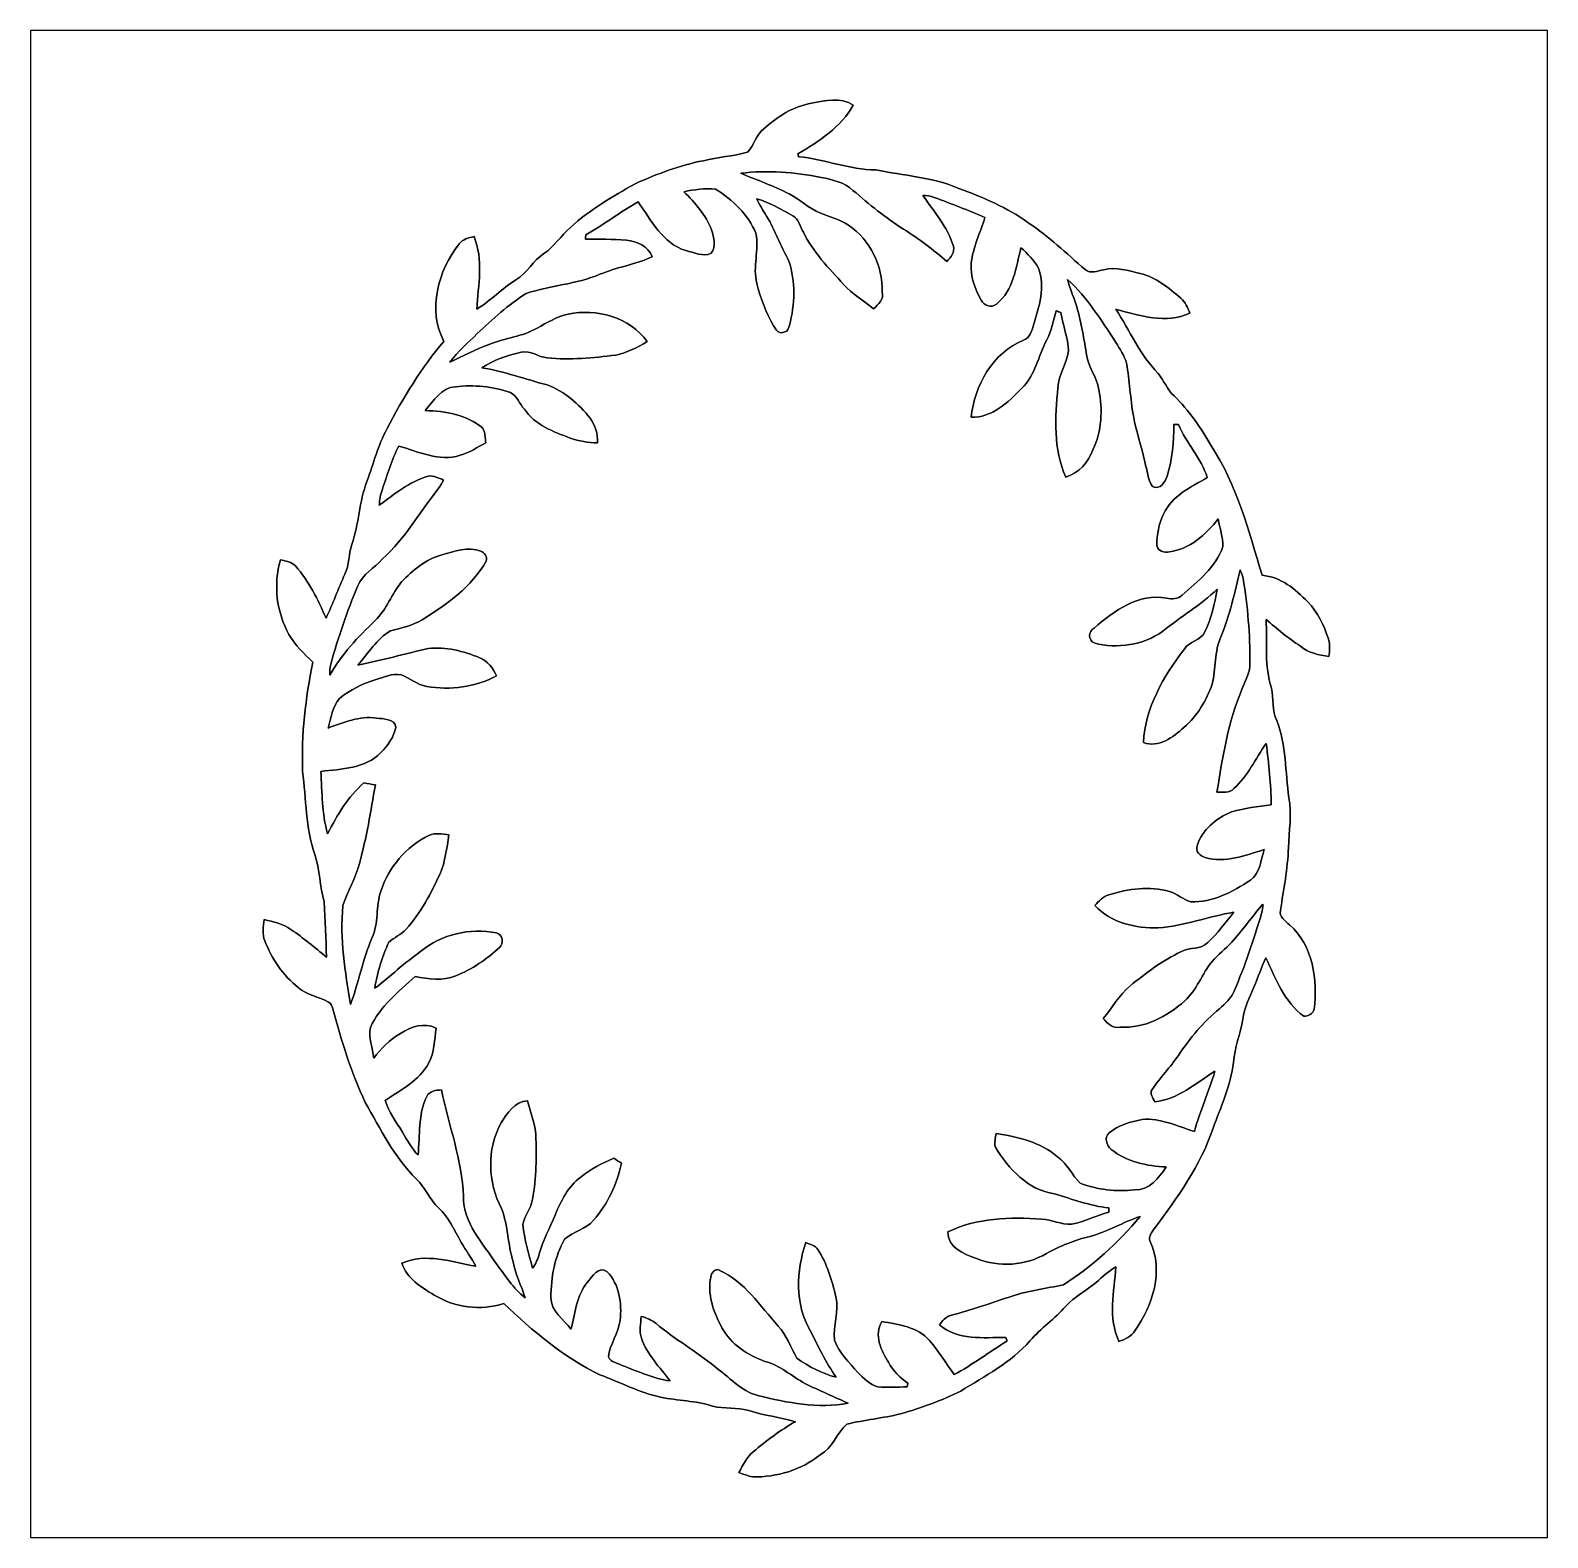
# Model space of a CAD drawing. Header units: centimetres. Extents: x -16.8 to 16.8, y -16.7 to 16.7.
import ezdxf

# ---------------------------------------------------------------- set-up
doc = ezdxf.new("R2010")
doc.units = ezdxf.units.CM
doc.header["$MEASUREMENT"] = 0
doc.layers.add('Layer 1', color=7, linetype='Continuous')

msp = doc.modelspace()

# ---------------------------------------------------------------- linework, layer by layer
at = {"layer": 'Layer 1', "color": 7}
for points, knots in [([(-16.77458, 16.66875), (-16.77458, 16.66875), (16.77458, 16.66875), (16.77458, 16.66875), (16.77458, 16.66875), (16.77458, 16.66875), (16.77458, -16.66875), (16.77458, -16.66875), (16.77458, -16.66875), (16.77458, -16.66875), (-16.77458, -16.66875), (-16.77458, -16.66875), (-16.77458, -16.66875), (-16.77458, -16.66875), (-16.77458, 16.66875), (-16.77458, 16.66875), (-16.77458, 16.66875), (-16.77458, 16.66875), (-16.77458, 16.66875), (-16.77458, 16.66875)], [0, 0, 0, 0, 0.16666667, 0.16666667, 0.16666667, 0.16666667, 0.33333333, 0.33333333, 0.33333333, 0.33333333, 0.5, 0.5, 0.5, 0.5, 0.66666667, 0.66666667, 0.66666667, 0.66666667, 1, 1, 1, 1]), ([(0.49812, 15.05585), (0.09419, 14.99094), (-0.25647, 14.75705), (-0.55809, 14.49211), (-0.55809, 14.49211), (-0.72919, 14.35841), (-0.76835, 14.12381), (-0.91581, 13.97247), (-0.91581, 13.97247), (-1.23578, 13.88181), (-1.57057, 13.86522), (-1.89301, 13.78444), (-1.89301, 13.78444), (-2.41688, 13.68531), (-2.91747, 13.49128), (-3.40325, 13.27644), (-3.40325, 13.27644), (-3.90278, 12.9921), (-4.40443, 12.69824), (-4.8327, 12.31124), (-4.8327, 12.31124), (-5.0359, 12.12638), (-5.18795, 11.88967), (-5.41761, 11.73304), (-5.41761, 11.73304), (-5.66455, 11.58099), (-5.7845, 11.29489), (-6.03779, 11.15201), (-6.03779, 11.15201), (-6.34436, 10.95939), (-6.59412, 10.68987), (-6.90457, 10.50361), (-6.90457, 10.50361), (-6.87105, 11.03912), (-6.75287, 11.59545), (-6.96419, 12.11016), (-6.96419, 12.11016), (-7.08166, 12.07664), (-7.21289, 12.05054), (-7.29051, 11.94788), (-7.29051, 11.94788), (-7.76005, 11.35627), (-7.9943, 10.49267), (-7.63341, 9.79029), (-7.63341, 9.79029), (-8.12659, 9.20009), (-8.53652, 8.54428), (-8.88683, 7.86095), (-8.88683, 7.86095), (-9.08932, 7.49406), (-9.18633, 7.08343), (-9.33238, 6.69325), (-9.33238, 6.69325), (-9.50489, 6.24381), (-9.50313, 5.75098), (-9.66893, 5.30013), (-9.66893, 5.30013), (-9.73878, 5.08423), (-9.71656, 4.84505), (-9.82204, 4.63903), (-9.82204, 4.63903), (-9.96774, 4.318), (-10.08627, 3.98498), (-10.23726, 3.66677), (-10.23726, 3.66677), (-10.41682, 4.07564), (-10.6112, 4.48733), (-10.91212, 4.82318), (-10.91212, 4.82318), (-10.99503, 4.91666), (-11.13155, 4.92972), (-11.24373, 4.95794), (-11.24373, 4.95794), (-11.40672, 4.40761), (-11.32946, 3.80506), (-11.05711, 3.30306), (-11.05711, 3.30306), (-10.92306, 3.06705), (-10.71809, 2.88572), (-10.53077, 2.69311), (-10.53077, 2.69311), (-10.68846, 1.90147), (-10.78653, 1.08938), (-10.75337, 0.28116), (-10.75337, 0.28116), (-10.67647, -0.33338), (-10.69164, -0.96838), (-10.48667, -1.55998), (-10.48667, -1.55998), (-10.37519, -1.90041), (-10.37378, -2.26342), (-10.27642, -2.60773), (-10.27642, -2.60773), (-10.25525, -3.01378), (-10.23691, -3.42089), (-10.22738, -3.82764), (-10.22738, -3.82764), (-10.48385, -3.61703), (-10.73997, -3.40536), (-11.01266, -3.21557), (-11.01266, -3.21557), (-11.18729, -3.0928), (-11.40143, -3.05047), (-11.60463, -2.99861), (-11.60463, -2.99861), (-11.63038, -3.15489), (-11.6519, -3.32176), (-11.5891, -3.47204), (-11.5891, -3.47204), (-11.43494, -3.86927), (-11.18482, -4.23369), (-10.8518, -4.5018), (-10.8518, -4.5018), (-10.65812, -4.6669), (-10.40024, -4.70641), (-10.18046, -4.82283), (-10.18046, -4.82283), (-10.12366, -4.84999), (-10.10708, -4.9149), (-10.08944, -4.96993), (-10.08944, -4.96993), (-9.89365, -5.67549), (-9.68304, -6.38104), (-9.36872, -7.04427), (-9.36872, -7.04427), (-9.03393, -7.63164), (-8.72984, -8.25571), (-8.24018, -8.73443), (-8.24018, -8.73443), (-8.04122, -8.91822), (-7.95161, -9.18986), (-7.74912, -9.37154), (-7.74912, -9.37154), (-7.51205, -9.57686), (-7.40586, -9.87813), (-7.2457, -10.13883), (-7.2457, -10.13883), (-7.14622, -10.31804), (-7.01993, -10.48244), (-6.92644, -10.66553), (-6.92644, -10.66553), (-7.4616, -10.56781), (-8.03169, -10.36461), (-8.55874, -10.5978), (-8.55874, -10.5978), (-8.45855, -10.94034), (-8.12659, -11.12626), (-7.84613, -11.30371), (-7.84613, -11.30371), (-7.38717, -11.57852), (-6.81778, -11.65648), (-6.30626, -11.49033), (-6.30626, -11.49033), (-5.6642, -12.09816), (-4.98122, -12.6813), (-4.18042, -13.06901), (-4.18042, -13.06901), (-3.73239, -13.23164), (-3.30729, -13.45882), (-2.83845, -13.56219), (-2.83845, -13.56219), (-2.45816, -13.64086), (-2.06269, -13.63874), (-1.68981, -13.75727), (-1.68981, -13.75727), (-1.42875, -13.82995), (-1.14935, -13.77491), (-0.89076, -13.85993), (-0.89076, -13.85993), (-0.5521, -13.96471), (-0.19826, -14.0081), (0.14288, -14.10335), (0.14288, -14.10335), (-0.19085, -14.29067), (-0.49636, -14.52351), (-0.78952, -14.76834), (-0.78952, -14.76834), (-0.9331, -14.89251), (-1.02023, -15.06396), (-1.10913, -15.22836), (-1.10913, -15.22836), (-1.00683, -15.25834), (-0.90805, -15.31091), (-0.80081, -15.32608), (-0.80081, -15.32608), (-0.26811, -15.32996), (0.27023, -15.17368), (0.68933, -14.83642), (0.68933, -14.83642), (0.96061, -14.68367), (1.05692, -14.357), (1.27706, -14.15768), (1.27706, -14.15768), (1.66793, -14.06384), (2.07257, -14.02821), (2.46345, -13.92943), (2.46345, -13.92943), (2.92241, -13.80419), (3.36938, -13.63274), (3.79836, -13.42813), (3.79836, -13.42813), (4.33211, -13.09441), (4.90961, -12.7956), (5.328, -12.31371), (5.328, -12.31371), (5.57036, -12.03748), (5.87551, -11.82652), (6.11928, -11.55136), (6.11928, -11.55136), (6.31261, -11.33828), (6.5726, -11.20775), (6.7885, -11.02184), (6.7885, -11.02184), (6.93314, -10.90718), (7.06332, -10.77277), (7.22524, -10.68105), (7.22524, -10.68105), (7.19173, -11.22539), (7.05026, -11.81065), (7.29509, -12.32782), (7.29509, -12.32782), (7.4295, -12.28266), (7.57379, -12.22057), (7.64681, -12.09075), (7.64681, -12.09075), (8.04192, -11.53407), (8.28851, -10.77101), (7.9883, -10.12014), (7.9883, -10.12014), (7.93503, -10.01748), (8.01793, -9.92082), (8.07332, -9.84074), (8.07332, -9.84074), (8.58591, -9.1507), (9.10096, -8.43668), (9.37754, -7.614), (9.37754, -7.614), (9.5504, -7.13705), (9.76489, -6.66644), (9.82733, -6.15774), (9.82733, -6.15774), (9.85661, -5.83106), (9.9762, -5.52379), (10.033, -5.20241), (10.033, -5.20241), (10.06087, -4.95018), (10.18364, -4.72616), (10.27994, -4.4958), (10.27994, -4.4958), (10.37343, -4.28131), (10.4394, -4.05518), (10.54629, -3.84634), (10.54629, -3.84634), (10.76078, -4.30953), (10.9541, -4.82212), (11.38026, -5.13468), (11.38026, -5.13468), (11.47974, -5.14209), (11.58628, -5.08212), (11.61203, -4.98193), (11.61203, -4.98193), (11.69494, -4.32964), (11.58311, -3.57293), (11.06699, -3.11503), (11.06699, -3.11503), (10.9795, -3.02648), (10.83098, -2.94005), (10.86767, -2.79435), (10.86767, -2.79435), (10.93682, -2.33363), (11.02572, -1.87466), (11.04371, -1.40829), (11.04371, -1.40829), (11.05747, -1.04034), (11.11744, -0.67028), (11.05464, -0.30339), (11.05464, -0.30339), (10.96857, 0.26317), (11.00279, 0.86148), (10.78406, 1.40088), (10.78406, 1.40088), (10.6867, 1.62842), (10.71245, 1.88242), (10.66835, 2.12055), (10.66835, 2.12055), (10.50713, 2.60879), (10.57592, 3.13514), (10.54876, 3.64031), (10.54876, 3.64031), (10.79112, 3.43076), (11.03559, 3.22368), (11.30617, 3.05047), (11.30617, 3.05047), (11.48151, 2.89807), (11.71504, 2.85397), (11.93694, 2.81693), (11.93694, 2.81693), (11.95246, 2.94816), (11.96587, 3.0861), (11.92777, 3.21416), (11.92777, 3.21416), (11.82687, 3.51014), (11.69106, 3.80048), (11.47092, 4.02766), (11.47092, 4.02766), (11.19223, 4.30671), (10.87543, 4.58399), (10.46162, 4.61574), (10.46162, 4.61574), (10.16494, 5.60211), (9.90212, 6.62411), (9.32533, 7.49265), (9.32533, 7.49265), (9.10202, 7.88987), (8.83849, 8.26382), (8.515, 8.58626), (8.515, 8.58626), (8.35872, 8.72172), (8.29239, 8.92281), (8.16257, 9.07874), (8.16257, 9.07874), (7.76429, 9.48972), (7.53286, 10.02171), (7.22947, 10.50008), (7.22947, 10.50008), (7.75476, 10.3572), (8.34002, 10.16847), (8.86284, 10.41541), (8.86284, 10.41541), (8.81415, 10.5343), (8.76759, 10.6613), (8.66457, 10.74526), (8.66457, 10.74526), (8.39752, 10.97245), (8.11212, 11.20704), (7.76499, 11.29347), (7.76499, 11.29347), (7.50147, 11.34957), (7.22912, 11.44623), (6.95925, 11.37356), (6.95925, 11.37356), (6.82378, 11.35168), (6.66574, 11.27372), (6.54509, 11.37885), (6.54509, 11.37885), (6.13657, 11.73621), (5.7404, 12.11121), (5.28814, 12.4146), (5.28814, 12.4146), (4.82424, 12.75433), (4.28872, 12.96917), (3.75603, 13.17343), (3.75603, 13.17343), (3.17429, 13.42143), (2.534, 13.45741), (1.92052, 13.58124), (1.92052, 13.58124), (1.33456, 13.58194), (0.79058, 13.8243), (0.21131, 13.87157), (0.21131, 13.87157), (0.20743, 13.88851), (0.19967, 13.92273), (0.19579, 13.93966), (0.19579, 13.93966), (0.66463, 14.21095), (1.15323, 14.52845), (1.42028, 15.01422), (1.42028, 15.01422), (1.13771, 15.20155), (0.80398, 15.11018), (0.49812, 15.05585)], [0, 0, 0, 0, 0.0106383, 0.0106383, 0.0106383, 0.0106383, 0.0212766, 0.0212766, 0.0212766, 0.0212766, 0.03191489, 0.03191489, 0.03191489, 0.03191489, 0.04255319, 0.04255319, 0.04255319, 0.04255319, 0.05319149, 0.05319149, 0.05319149, 0.05319149, 0.06382979, 0.06382979, 0.06382979, 0.06382979, 0.07446809, 0.07446809, 0.07446809, 0.07446809, 0.08510638, 0.08510638, 0.08510638, 0.08510638, 0.09574468, 0.09574468, 0.09574468, 0.09574468, 0.10638298, 0.10638298, 0.10638298, 0.10638298, 0.11702128, 0.11702128, 0.11702128, 0.11702128, 0.12765957, 0.12765957, 0.12765957, 0.12765957, 0.13829787, 0.13829787, 0.13829787, 0.13829787, 0.14893617, 0.14893617, 0.14893617, 0.14893617, 0.15957447, 0.15957447, 0.15957447, 0.15957447, 0.17021277, 0.17021277, 0.17021277, 0.17021277, 0.18085106, 0.18085106, 0.18085106, 0.18085106, 0.19148936, 0.19148936, 0.19148936, 0.19148936, 0.20212766, 0.20212766, 0.20212766, 0.20212766, 0.21276596, 0.21276596, 0.21276596, 0.21276596, 0.22340426, 0.22340426, 0.22340426, 0.22340426, 0.23404255, 0.23404255, 0.23404255, 0.23404255, 0.24468085, 0.24468085, 0.24468085, 0.24468085, 0.25531915, 0.25531915, 0.25531915, 0.25531915, 0.26595745, 0.26595745, 0.26595745, 0.26595745, 0.27659574, 0.27659574, 0.27659574, 0.27659574, 0.28723404, 0.28723404, 0.28723404, 0.28723404, 0.29787234, 0.29787234, 0.29787234, 0.29787234, 0.30851064, 0.30851064, 0.30851064, 0.30851064, 0.31914894, 0.31914894, 0.31914894, 0.31914894, 0.32978723, 0.32978723, 0.32978723, 0.32978723, 0.34042553, 0.34042553, 0.34042553, 0.34042553, 0.35106383, 0.35106383, 0.35106383, 0.35106383, 0.36170213, 0.36170213, 0.36170213, 0.36170213, 0.37234043, 0.37234043, 0.37234043, 0.37234043, 0.38297872, 0.38297872, 0.38297872, 0.38297872, 0.39361702, 0.39361702, 0.39361702, 0.39361702, 0.40425532, 0.40425532, 0.40425532, 0.40425532, 0.41489362, 0.41489362, 0.41489362, 0.41489362, 0.42553191, 0.42553191, 0.42553191, 0.42553191, 0.43617021, 0.43617021, 0.43617021, 0.43617021, 0.44680851, 0.44680851, 0.44680851, 0.44680851, 0.45744681, 0.45744681, 0.45744681, 0.45744681, 0.46808511, 0.46808511, 0.46808511, 0.46808511, 0.4787234, 0.4787234, 0.4787234, 0.4787234, 0.4893617, 0.4893617, 0.4893617, 0.4893617, 0.5, 0.5, 0.5, 0.5, 0.5106383, 0.5106383, 0.5106383, 0.5106383, 0.5212766, 0.5212766, 0.5212766, 0.5212766, 0.53191489, 0.53191489, 0.53191489, 0.53191489, 0.54255319, 0.54255319, 0.54255319, 0.54255319, 0.55319149, 0.55319149, 0.55319149, 0.55319149, 0.56382979, 0.56382979, 0.56382979, 0.56382979, 0.57446809, 0.57446809, 0.57446809, 0.57446809, 0.58510638, 0.58510638, 0.58510638, 0.58510638, 0.59574468, 0.59574468, 0.59574468, 0.59574468, 0.60638298, 0.60638298, 0.60638298, 0.60638298, 0.61702128, 0.61702128, 0.61702128, 0.61702128, 0.62765957, 0.62765957, 0.62765957, 0.62765957, 0.63829787, 0.63829787, 0.63829787, 0.63829787, 0.64893617, 0.64893617, 0.64893617, 0.64893617, 0.65957447, 0.65957447, 0.65957447, 0.65957447, 0.67021277, 0.67021277, 0.67021277, 0.67021277, 0.68085106, 0.68085106, 0.68085106, 0.68085106, 0.69148936, 0.69148936, 0.69148936, 0.69148936, 0.70212766, 0.70212766, 0.70212766, 0.70212766, 0.71276596, 0.71276596, 0.71276596, 0.71276596, 0.72340426, 0.72340426, 0.72340426, 0.72340426, 0.73404255, 0.73404255, 0.73404255, 0.73404255, 0.74468085, 0.74468085, 0.74468085, 0.74468085, 0.75531915, 0.75531915, 0.75531915, 0.75531915, 0.76595745, 0.76595745, 0.76595745, 0.76595745, 0.77659574, 0.77659574, 0.77659574, 0.77659574, 0.78723404, 0.78723404, 0.78723404, 0.78723404, 0.79787234, 0.79787234, 0.79787234, 0.79787234, 0.80851064, 0.80851064, 0.80851064, 0.80851064, 0.81914894, 0.81914894, 0.81914894, 0.81914894, 0.82978723, 0.82978723, 0.82978723, 0.82978723, 0.84042553, 0.84042553, 0.84042553, 0.84042553, 0.85106383, 0.85106383, 0.85106383, 0.85106383, 0.86170213, 0.86170213, 0.86170213, 0.86170213, 0.87234043, 0.87234043, 0.87234043, 0.87234043, 0.88297872, 0.88297872, 0.88297872, 0.88297872, 0.89361702, 0.89361702, 0.89361702, 0.89361702, 0.90425532, 0.90425532, 0.90425532, 0.90425532, 0.91489362, 0.91489362, 0.91489362, 0.91489362, 0.92553191, 0.92553191, 0.92553191, 0.92553191, 0.93617021, 0.93617021, 0.93617021, 0.93617021, 0.94680851, 0.94680851, 0.94680851, 0.94680851, 0.95744681, 0.95744681, 0.95744681, 0.95744681, 0.96808511, 0.96808511, 0.96808511, 0.96808511, 0.9787234, 0.9787234, 0.9787234, 0.9787234, 1, 1, 1, 1]), ([(-1.06645, 13.5068), (-0.47484, 13.58265), (0.12771, 13.52938), (0.7112, 13.41614), (0.7112, 13.41614), (0.9592, 13.36887), (1.22414, 13.30572), (1.41464, 13.12898), (1.41464, 13.12898), (1.77094, 12.82241), (2.13501, 12.52291), (2.53259, 12.27067), (2.53259, 12.27067), (2.87302, 12.06218), (3.18382, 11.81135), (3.49179, 11.55912), (3.49179, 11.55912), (3.57082, 11.65013), (3.67524, 11.7602), (3.63396, 11.89179), (3.63396, 11.89179), (3.51684, 12.32112), (3.2004, 12.65343), (2.96263, 13.01785), (2.96263, 13.01785), (3.04588, 13.01186), (3.1302, 13.00374), (3.20922, 12.97446), (3.20922, 12.97446), (3.5874, 12.83511), (3.96205, 12.68765), (4.33317, 12.53137), (4.33317, 12.53137), (4.22839, 12.192), (4.06541, 11.86744), (4.02661, 11.51114), (4.02661, 11.51114), (4.00685, 11.22257), (4.11586, 10.94811), (4.2485, 10.69869), (4.2485, 10.69869), (4.30953, 10.58086), (4.48204, 10.51948), (4.58858, 10.61614), (4.58858, 10.61614), (4.96746, 10.91953), (5.01297, 11.42612), (5.12868, 11.8618), (5.12868, 11.8618), (5.2772, 11.73092), (5.41831, 11.58381), (5.51533, 11.40989), (5.51533, 11.40989), (5.67937, 10.99256), (5.52274, 10.55229), (5.40949, 10.14589), (5.40949, 10.14589), (5.36646, 10.01818), (5.32342, 9.86261), (5.1816, 9.81357), (5.1816, 9.81357), (4.50321, 9.5377), (4.10104, 8.81415), (4.0259, 8.11001), (4.0259, 8.11001), (4.48557, 8.09801), (4.85034, 8.43986), (5.14738, 8.75171), (5.14738, 8.75171), (5.44301, 9.04663), (5.51462, 9.46503), (5.69948, 9.8238), (5.69948, 9.8238), (5.80531, 10.02559), (5.84341, 10.25102), (5.90656, 10.46762), (5.90656, 10.46762), (5.94184, 10.45351), (5.97782, 10.4394), (6.0138, 10.42529), (6.0138, 10.42529), (6.05084, 10.13883), (6.17255, 9.86825), (6.17996, 9.57792), (6.17996, 9.57792), (6.14927, 9.29322), (5.95312, 9.05651), (5.94501, 8.76547), (5.94501, 8.76547), (5.88045, 8.10683), (5.84094, 7.40692), (6.12069, 6.78921), (6.12069, 6.78921), (6.41032, 6.87105), (6.61917, 7.11623), (6.71936, 7.39105), (6.71936, 7.39105), (6.91832, 7.80274), (6.93773, 8.27758), (6.85377, 8.72102), (6.85377, 8.72102), (6.80932, 9.011), (6.59518, 9.24101), (6.57296, 9.53735), (6.57296, 9.53735), (6.51228, 9.90177), (6.44596, 10.26583), (6.34436, 10.62143), (6.34436, 10.62143), (6.28579, 10.8017), (6.20254, 10.97386), (6.15879, 11.15871), (6.15879, 11.15871), (6.59659, 10.76501), (6.90492, 10.25349), (7.22665, 9.7663), (7.22665, 9.7663), (7.31379, 9.61778), (7.41997, 9.4742), (7.46372, 9.30522), (7.46372, 9.30522), (7.53286, 8.92034), (7.54627, 8.5277), (7.61471, 8.14246), (7.61471, 8.14246), (7.67786, 7.79745), (7.79639, 7.46548), (7.86659, 7.12188), (7.86659, 7.12188), (7.92057, 6.94161), (7.93256, 6.74123), (8.03381, 6.57754), (8.03381, 6.57754), (8.22219, 6.50275), (8.30862, 6.67667), (8.36013, 6.81179), (8.36013, 6.81179), (8.47901, 7.18044), (8.51112, 7.57026), (8.51112, 7.95549), (8.51112, 7.95549), (8.53687, 7.95373), (8.58908, 7.94949), (8.61483, 7.94773), (8.61483, 7.94773), (8.7884, 7.5371), (9.11578, 7.2069), (9.24772, 6.77792), (9.24772, 6.77792), (8.88718, 6.56414), (8.45891, 6.37469), (8.28216, 5.96865), (8.28216, 5.96865), (8.17492, 5.75663), (8.13082, 5.51392), (8.13647, 5.27791), (8.13647, 5.27791), (8.14246, 5.14597), (8.30227, 5.11175), (8.40987, 5.1375), (8.40987, 5.1375), (8.8646, 5.18936), (9.21597, 5.51991), (9.48902, 5.86176), (9.48902, 5.86176), (9.52606, 5.66032), (9.59626, 5.45853), (9.59062, 5.25145), (9.59062, 5.25145), (9.43892, 4.79743), (9.04346, 4.48451), (8.69597, 4.17936), (8.69597, 4.17936), (8.60143, 4.0894), (8.46843, 4.08658), (8.34813, 4.10916), (8.34813, 4.10916), (7.73677, 4.22804), (7.17973, 3.8294), (6.74723, 3.4484), (6.74723, 3.4484), (6.61811, 3.37785), (6.61035, 3.17888), (6.74793, 3.11856), (6.74793, 3.11856), (7.25593, 2.98344), (7.83484, 3.07128), (8.26452, 3.37891), (8.26452, 3.37891), (8.65964, 3.69888), (9.10061, 3.9564), (9.47032, 4.30812), (9.47032, 4.30812), (9.40259, 3.98709), (9.34544, 3.65725), (9.1948, 3.36268), (9.1948, 3.36268), (9.10696, 3.1683), (8.8452, 3.15771), (8.73513, 2.97815), (8.73513, 2.97815), (8.28075, 2.37808), (7.87682, 1.68839), (7.83555, 0.91722), (7.83555, 0.91722), (8.17457, 0.79692), (8.49242, 1.03293), (8.73337, 1.24989), (8.73337, 1.24989), (9.02688, 1.50424), (9.22902, 1.84609), (9.35743, 2.20945), (9.35743, 2.20945), (9.44245, 2.55552), (9.40223, 2.92594), (9.54934, 3.2579), (9.54934, 3.2579), (9.75113, 3.73098), (9.85449, 4.23792), (9.97232, 4.73639), (9.97232, 4.73639), (9.99949, 4.67642), (10.02736, 4.61574), (10.04006, 4.55048), (10.04006, 4.55048), (10.14518, 3.93382), (10.19457, 3.308), (10.19104, 2.68217), (10.19104, 2.68217), (10.19881, 2.47791), (10.09685, 2.29553), (10.02347, 2.11173), (10.02347, 2.11173), (9.70844, 1.38465), (9.58921, 0.59549), (9.46221, -0.18062), (9.46221, -0.18062), (9.58956, -0.17533), (9.74055, -0.2099), (9.83403, -0.09807), (9.83403, -0.09807), (10.15118, 0.17463), (10.31311, 0.5648), (10.55123, 0.89606), (10.55123, 0.89606), (10.61332, 0.44697), (10.65248, -0.00564), (10.66482, -0.45896), (10.66482, -0.45896), (10.37061, -0.50377), (10.0711, -0.52917), (9.785, -0.61454), (9.785, -0.61454), (9.45162, -0.75812), (9.12918, -1.00718), (9.02335, -1.37019), (9.02335, -1.37019), (8.98031, -1.4926), (9.09637, -1.59491), (9.20327, -1.62595), (9.20327, -1.62595), (9.64777, -1.75683), (10.08556, -1.57339), (10.50713, -1.45133), (10.50713, -1.45133), (10.42987, -1.6824), (10.4207, -1.9745), (10.20445, -2.12478), (10.20445, -2.12478), (9.81498, -2.38972), (9.36343, -2.61726), (8.88153, -2.60844), (8.88153, -2.60844), (8.71679, -2.55376), (8.58238, -2.4317), (8.41622, -2.3809), (8.41622, -2.3809), (7.97454, -2.24402), (7.50429, -2.32128), (7.07178, -2.45075), (7.07178, -2.45075), (6.94267, -2.4892), (6.84989, -2.5908), (6.76592, -2.69028), (6.76592, -2.69028), (7.11729, -3.07446), (7.66445, -3.19158), (8.16504, -3.18276), (8.16504, -3.18276), (8.7376, -3.14537), (9.27629, -2.92523), (9.83932, -2.83633), (9.83932, -2.83633), (9.65094, -3.06458), (9.47208, -3.30341), (9.2583, -3.50908), (9.2583, -3.50908), (9.10484, -3.66748), (8.86072, -3.60609), (8.67657, -3.70487), (8.67657, -3.70487), (8.26206, -3.90137), (7.88987, -4.17689), (7.53921, -4.4704), (7.53921, -4.4704), (7.29615, -4.66654), (7.14975, -4.95088), (6.94655, -5.18407), (6.94655, -5.18407), (7.04391, -5.2892), (7.15186, -5.42184), (7.32049, -5.37774), (7.32049, -5.37774), (7.85671, -5.41232), (8.35942, -5.14562), (8.7503, -4.79848), (8.7503, -4.79848), (9.01841, -4.55507), (9.13095, -4.19982), (9.35567, -3.92289), (9.35567, -3.92289), (9.48337, -3.76873), (9.65024, -3.65337), (9.78359, -3.50485), (9.78359, -3.50485), (10.02524, -3.22968), (10.24502, -2.93688), (10.47715, -2.6543), (10.47715, -2.6543), (10.47291, -2.72521), (10.46727, -2.79647), (10.44716, -2.86526), (10.44716, -2.86526), (10.2743, -3.4477), (10.08204, -4.02555), (9.84144, -4.58364), (9.84144, -4.58364), (9.77477, -4.74098), (9.64494, -4.85951), (9.51794, -4.96923), (9.51794, -4.96923), (9.16199, -5.26168), (8.86813, -5.62187), (8.60919, -6.0011), (8.60919, -6.0011), (8.43104, -6.26463), (8.20773, -6.49429), (8.02922, -6.75746), (8.02922, -6.75746), (7.9629, -6.84671), (8.05674, -6.94443), (8.08602, -7.03016), (8.08602, -7.03016), (8.60107, -6.9723), (8.99477, -6.61917), (9.41423, -6.35423), (9.41423, -6.35423), (9.29111, -6.80614), (9.08191, -7.23018), (8.96514, -7.68491), (8.96514, -7.68491), (8.58837, -7.56885), (8.21302, -7.38576), (7.8105, -7.41892), (7.8105, -7.41892), (7.55227, -7.46831), (7.28521, -7.54697), (7.07743, -7.71454), (7.07743, -7.71454), (6.95889, -7.81932), (7.02663, -7.98901), (7.12294, -8.08214), (7.12294, -8.08214), (7.46478, -8.35378), (7.91245, -8.45326), (8.34108, -8.46772), (8.34108, -8.46772), (8.17633, -8.70761), (7.96854, -9.00359), (7.63729, -8.97572), (7.63729, -8.97572), (7.23547, -9.02441), (6.81955, -8.97184), (6.44137, -8.83109), (6.44137, -8.83109), (6.26004, -8.64976), (6.14856, -8.40034), (5.93937, -8.2423), (5.93937, -8.2423), (5.55837, -7.92057), (5.05777, -7.80768), (4.5787, -7.72654), (4.5787, -7.72654), (4.57235, -7.82814), (4.52931, -7.93538), (4.56247, -8.03487), (4.56247, -8.03487), (4.85563, -8.51076), (5.28532, -8.98031), (5.86705, -9.06533), (5.86705, -9.06533), (6.26533, -9.17963), (6.65656, -9.33097), (7.07178, -9.37719), (7.07178, -9.37719), (7.07178, -9.39941), (7.07143, -9.44421), (7.07143, -9.46644), (7.07143, -9.46644), (6.79203, -9.54264), (6.53521, -9.69081), (6.24664, -9.73243), (6.24664, -9.73243), (6.0198, -9.7536), (5.81484, -9.63048), (5.59012, -9.6266), (5.59012, -9.6266), (4.89091, -9.57192), (4.15607, -9.59556), (3.51296, -9.90459), (3.51296, -9.90459), (3.50485, -10.25419), (3.87244, -10.39812), (4.14549, -10.4962), (4.14549, -10.4962), (4.6422, -10.69516), (5.22922, -10.65671), (5.69136, -10.38507), (5.69136, -10.38507), (5.99581, -10.21715), (6.31931, -10.08556), (6.65797, -10.00443), (6.65797, -10.00443), (7.04321, -9.90177), (7.38611, -9.68939), (7.76217, -9.56557), (7.76217, -9.56557), (7.27851, -10.1473), (6.70913, -10.66906), (6.06919, -11.07369), (6.06919, -11.07369), (5.69242, -11.16012), (5.3019, -11.20175), (4.93183, -11.32452), (4.93183, -11.32452), (4.48063, -11.47939), (4.02872, -11.63144), (3.56835, -11.75738), (3.56835, -11.75738), (3.45757, -11.78384), (3.39019, -11.88085), (3.32423, -11.96516), (3.32423, -11.96516), (3.73239, -12.30454), (4.30107, -12.24351), (4.7946, -12.23892), (4.7946, -12.23892), (4.80095, -12.25973), (4.81365, -12.30136), (4.82, -12.32182), (4.82, -12.32182), (4.4256, -12.56065), (4.06012, -12.8457), (3.6516, -13.0616), (3.6516, -13.0616), (3.46639, -12.81324), (3.30906, -12.54337), (3.1048, -12.31018), (3.1048, -12.31018), (2.84656, -12.00609), (2.42252, -11.9507), (2.05176, -11.89037), (2.05176, -11.89037), (1.8729, -12.18459), (2.03412, -12.53067), (2.20133, -12.79066), (2.20133, -12.79066), (2.2987, -12.98187), (2.45569, -13.13251), (2.63102, -13.25245), (2.63102, -13.25245), (2.62572, -13.27362), (2.61549, -13.31524), (2.6102, -13.33606), (2.6102, -13.33606), (2.39466, -13.33465), (2.1784, -13.35052), (1.96321, -13.33641), (1.96321, -13.33641), (1.78506, -13.28385), (1.65135, -13.13956), (1.51977, -13.01468), (1.51977, -13.01468), (1.33103, -12.79313), (1.10561, -12.58111), (1.00894, -12.29924), (1.00894, -12.29924), (0.97084, -11.97892), (1.1116, -11.66248), (1.03858, -11.34286), (1.03858, -11.34286), (0.95109, -10.97986), (0.8449, -10.60979), (0.63606, -10.29617), (0.63606, -10.29617), (0.58491, -10.20092), (0.45685, -10.18117), (0.37147, -10.14166), (0.37147, -10.14166), (0.16439, -10.76325), (0.12136, -11.50655), (0.47096, -12.08617), (0.47096, -12.08617), (0.64876, -12.43894), (0.81562, -12.79701), (1.04458, -13.12122), (1.04458, -13.12122), (0.72919, -13.0429), (0.4385, -12.88556), (0.17357, -12.70176), (0.17357, -12.70176), (0.04128, -12.46117), (-0.0508, -12.19447), (-0.2413, -11.98809), (-0.2413, -11.98809), (-0.63641, -11.53866), (-0.97896, -11.00949), (-1.54305, -10.7509), (-1.54305, -10.7509), (-1.6323, -10.70963), (-1.69545, -10.79747), (-1.72367, -10.87085), (-1.72367, -10.87085), (-1.82104, -11.27584), (-1.66899, -11.67624), (-1.48167, -12.02831), (-1.48167, -12.02831), (-1.28164, -12.39344), (-0.91405, -12.63086), (-0.53164, -12.7702), (-0.53164, -12.7702), (-0.19826, -12.85557), (0.0568, -13.09829), (0.35278, -13.25951), (0.35278, -13.25951), (0.66675, -13.41332), (0.98989, -13.54914), (1.30704, -13.6973), (1.30704, -13.6973), (0.63676, -13.81337), (-0.03881, -13.6906), (-0.68756, -13.52515), (-0.68756, -13.52515), (-1.07174, -13.43166), (-1.32433, -13.10711), (-1.63618, -12.89085), (-1.63618, -12.89085), (-2.05423, -12.54866), (-2.52377, -12.27772), (-2.93864, -11.932), (-2.93864, -11.932), (-3.03142, -11.8491), (-3.15242, -11.80994), (-3.26849, -11.77431), (-3.26849, -11.77431), (-3.27836, -11.93306), (-3.31893, -12.09992), (-3.26037, -12.25374), (-3.26037, -12.25374), (-3.13972, -12.62168), (-2.85644, -12.89861), (-2.62996, -13.202), (-2.62996, -13.202), (-3.00073, -13.15402), (-3.34045, -12.9854), (-3.69006, -12.86263), (-3.69006, -12.86263), (-3.78954, -12.80266), (-3.94476, -12.79243), (-3.99274, -12.67284), (-3.99274, -12.67284), (-3.96275, -12.38744), (-3.76343, -12.14508), (-3.73662, -11.85792), (-3.73662, -11.85792), (-3.68723, -11.48927), (-3.75179, -11.0677), (-4.01814, -10.79112), (-4.01814, -10.79112), (-4.20017, -10.63943), (-4.35822, -10.89589), (-4.46088, -11.02572), (-4.46088, -11.02572), (-4.70394, -11.3157), (-4.72475, -11.70834), (-4.82071, -12.05936), (-4.82071, -12.05936), (-4.97769, -11.83993), (-5.27121, -11.65613), (-5.26344, -11.35415), (-5.26344, -11.35415), (-5.26344, -10.91248), (-5.18054, -10.45316), (-4.96041, -10.06651), (-4.96041, -10.06651), (-4.76744, -9.90141), (-4.49192, -9.84885), (-4.32188, -9.64847), (-4.32188, -9.64847), (-4.01249, -9.29322), (-3.79942, -8.85014), (-3.70699, -8.38835), (-3.70699, -8.38835), (-3.76238, -8.35025), (-3.81776, -8.3125), (-3.87279, -8.2744), (-3.87279, -8.2744), (-4.12891, -8.39152), (-4.38997, -8.50865), (-4.60481, -8.69456), (-4.60481, -8.69456), (-4.88209, -8.90235), (-5.04225, -9.22232), (-5.17349, -9.53417), (-5.17349, -9.53417), (-5.28814, -9.81992), (-5.43701, -10.09227), (-5.52133, -10.39001), (-5.52133, -10.39001), (-5.54919, -10.50361), (-5.59929, -10.61156), (-5.66914, -10.70539), (-5.66914, -10.70539), (-5.75486, -10.38789), (-5.85188, -10.07039), (-5.8861, -9.74266), (-5.8861, -9.74266), (-5.86211, -9.57192), (-5.73123, -9.43786), (-5.69242, -9.27065), (-5.69242, -9.27065), (-5.58624, -8.80533), (-5.5813, -8.32309), (-5.59541, -7.8486), (-5.59541, -7.8486), (-5.59858, -7.55721), (-5.70583, -7.2831), (-5.78026, -7.00546), (-5.78026, -7.00546), (-6.06637, -7.02698), (-6.23358, -7.27146), (-6.36552, -7.49723), (-6.36552, -7.49723), (-6.68867, -8.07402), (-6.66044, -8.81274), (-6.3567, -9.39165), (-6.3567, -9.39165), (-6.2103, -9.76771), (-6.21877, -10.18469), (-6.09847, -10.56922), (-6.09847, -10.56922), (-6.04979, -10.84651), (-5.91608, -11.09592), (-5.83494, -11.36262), (-5.83494, -11.36262), (-6.096, -11.15483), (-6.27627, -10.86767), (-6.47806, -10.60662), (-6.47806, -10.60662), (-6.77263, -10.1473), (-7.20478, -9.7088), (-7.19772, -9.12566), (-7.19772, -9.12566), (-7.23265, -8.31709), (-7.51911, -7.55262), (-7.68526, -6.76769), (-7.68526, -6.76769), (-7.80521, -6.77086), (-7.95055, -6.78886), (-8.00982, -6.91056), (-8.00982, -6.91056), (-8.20208, -7.31555), (-8.15763, -7.77028), (-8.20314, -8.20244), (-8.20314, -8.20244), (-8.35025, -8.05886), (-8.4395, -7.87118), (-8.54816, -7.69973), (-8.54816, -7.69973), (-8.68504, -7.47289), (-8.84802, -7.25664), (-8.92598, -7.00017), (-8.92598, -7.00017), (-8.57885, -6.76628), (-8.17951, -6.55638), (-7.96854, -6.1782), (-7.96854, -6.1782), (-7.83273, -5.94289), (-7.84472, -5.65856), (-7.80274, -5.39821), (-7.80274, -5.39821), (-8.06415, -5.2645), (-8.36366, -5.36751), (-8.59261, -5.5178), (-8.59261, -5.5178), (-8.8265, -5.65432), (-9.01735, -5.85082), (-9.18175, -6.0639), (-9.18175, -6.0639), (-9.19762, -5.83988), (-9.31369, -5.60881), (-9.25654, -5.38445), (-9.25654, -5.38445), (-9.04558, -4.92054), (-8.63459, -4.59528), (-8.2677, -4.25873), (-8.2677, -4.25873), (-7.9696, -4.31482), (-7.65598, -4.3628), (-7.36635, -4.23968), (-7.36635, -4.23968), (-7.01005, -4.0954), (-6.6802, -3.88056), (-6.40327, -3.61456), (-6.40327, -3.61456), (-6.29567, -3.52848), (-6.33095, -3.31964), (-6.471, -3.29389), (-6.471, -3.29389), (-7.05309, -3.18347), (-7.68985, -3.31646), (-8.14458, -3.70734), (-8.14458, -3.70734), (-8.50159, -3.95393), (-8.81556, -4.25379), (-9.15846, -4.51767), (-9.15846, -4.51767), (-9.10096, -4.16701), (-9.00042, -3.82058), (-8.84767, -3.49956), (-8.84767, -3.49956), (-8.73125, -3.39019), (-8.57426, -3.33128), (-8.46702, -3.21063), (-8.46702, -3.21063), (-8.14282, -2.85256), (-7.91845, -2.42041), (-7.71666, -1.98508), (-7.71666, -1.98508), (-7.59919, -1.71344), (-7.56708, -1.41464), (-7.52052, -1.12536), (-7.52052, -1.12536), (-7.66657, -1.10913), (-7.82285, -1.06751), (-7.96043, -1.13771), (-7.96043, -1.13771), (-8.46596, -1.3783), (-8.84908, -1.84079), (-9.02441, -2.36926), (-9.02441, -2.36926), (-9.13836, -2.70686), (-9.06886, -3.08081), (-9.22126, -3.40748), (-9.22126, -3.40748), (-9.42658, -3.88197), (-9.51371, -4.39596), (-9.69751, -4.87751), (-9.69751, -4.87751), (-9.8104, -4.15537), (-9.93316, -3.42018), (-9.86543, -2.68852), (-9.86543, -2.68852), (-9.7603, -2.37173), (-9.57792, -2.08421), (-9.49819, -1.75719), (-9.49819, -1.75719), (-9.3412, -1.18674), (-9.24631, -0.60113), (-9.14647, -0.0187), (-9.14647, -0.0187), (-9.23149, -0.00459), (-9.31651, 0.00917), (-9.40118, 0.02258), (-9.40118, 0.02258), (-9.75607, -0.28258), (-9.99102, -0.69074), (-10.20269, -1.10102), (-10.20269, -1.10102), (-10.33074, -0.65476), (-10.32193, -0.18062), (-10.35015, 0.27869), (-10.35015, 0.27869), (-9.89224, 0.33302), (-9.36237, 0.33584), (-9.023, 0.69709), (-9.023, 0.69709), (-8.8713, 0.84914), (-8.73407, 1.03787), (-8.69456, 1.25201), (-8.69456, 1.25201), (-8.70444, 1.45133), (-8.98419, 1.43722), (-9.12001, 1.45944), (-9.12001, 1.45944), (-9.49607, 1.50636), (-9.8485, 1.36666), (-10.1914, 1.23754), (-10.1914, 1.23754), (-10.12719, 1.46085), (-10.09262, 1.71309), (-9.9381, 1.89371), (-9.9381, 1.89371), (-9.70809, 2.0828), (-9.43328, 2.21086), (-9.15211, 2.3047), (-9.15211, 2.3047), (-8.96514, 2.35867), (-8.77746, 2.45322), (-8.57638, 2.41794), (-8.57638, 2.41794), (-8.38341, 2.34209), (-8.21937, 2.19322), (-8.00911, 2.15935), (-8.00911, 2.15935), (-7.49088, 2.0641), (-6.93491, 2.14277), (-6.46889, 2.39148), (-6.46889, 2.39148), (-6.54473, 2.56011), (-6.66397, 2.71886), (-6.83824, 2.79188), (-6.83824, 2.79188), (-7.19702, 2.93934), (-7.5879, 3.03918), (-7.97842, 2.99932), (-7.97842, 2.99932), (-8.4963, 2.87796), (-9.00853, 2.73015), (-9.53135, 2.63066), (-9.53135, 2.63066), (-9.30487, 2.89384), (-9.1119, 3.20322), (-8.81345, 3.39055), (-8.81345, 3.39055), (-8.57356, 3.45122), (-8.3245, 3.49991), (-8.11142, 3.63361), (-8.11142, 3.63361), (-7.56391, 3.9684), (-7.01993, 4.36174), (-6.69466, 4.92936), (-6.69466, 4.92936), (-6.66679, 5.01685), (-6.72994, 5.11669), (-6.81355, 5.14597), (-6.81355, 5.14597), (-7.09718, 5.25992), (-7.39951, 5.15091), (-7.67468, 5.06695), (-7.67468, 5.06695), (-8.02887, 4.97699), (-8.31391, 4.72581), (-8.56509, 4.47287), (-8.56509, 4.47287), (-8.78558, 4.20441), (-8.89741, 3.85621), (-9.15211, 3.61386), (-9.15211, 3.61386), (-9.53135, 3.25261), (-9.89189, 2.86456), (-10.15471, 2.40841), (-10.15471, 2.40841), (-10.15612, 2.48991), (-10.15471, 2.57246), (-10.13248, 2.65112), (-10.13248, 2.65112), (-9.96597, 3.23885), (-9.77512, 3.82058), (-9.53347, 4.38185), (-9.53347, 4.38185), (-9.43363, 4.64079), (-9.17258, 4.7752), (-8.99231, 4.97099), (-8.99231, 4.97099), (-8.48924, 5.43137), (-8.14917, 6.02862), (-7.73218, 6.56096), (-7.73218, 6.56096), (-7.69796, 6.61282), (-7.66904, 6.66821), (-7.6394, 6.72253), (-7.6394, 6.72253), (-7.74629, 6.76381), (-7.85671, 6.83225), (-7.97595, 6.80755), (-7.97595, 6.80755), (-8.39047, 6.69361), (-8.72031, 6.41068), (-9.06074, 6.1655), (-9.06074, 6.1655), (-9.05616, 6.28685), (-9.03076, 6.40609), (-8.99054, 6.52004), (-8.99054, 6.52004), (-8.87871, 6.84107), (-8.78558, 7.17056), (-8.62859, 7.47395), (-8.62859, 7.47395), (-8.19079, 7.35189), (-7.73289, 7.12011), (-7.27251, 7.27075), (-7.27251, 7.27075), (-7.06579, 7.32578), (-6.88834, 7.45102), (-6.70031, 7.54768), (-6.70031, 7.54768), (-6.72606, 7.65281), (-6.71054, 7.77416), (-6.77051, 7.87012), (-6.77051, 7.87012), (-7.12258, 8.16645), (-7.59813, 8.25571), (-8.04686, 8.25817), (-8.04686, 8.25817), (-7.8613, 8.4709), (-7.69232, 8.76864), (-7.37764, 8.78699), (-7.37764, 8.78699), (-6.96666, 8.83602), (-6.54685, 8.78875), (-6.15491, 8.65928), (-6.15491, 8.65928), (-6.01239, 8.58026), (-5.95842, 8.40775), (-5.85188, 8.29028), (-5.85188, 8.29028), (-5.61799, 7.94385), (-5.21159, 7.79251), (-4.83764, 7.65175), (-4.83764, 7.65175), (-4.64256, 7.58719), (-4.43794, 7.54309), (-4.23122, 7.54803), (-4.23122, 7.54803), (-4.23298, 7.74171), (-4.27496, 7.93468), (-4.39843, 8.08884), (-4.39843, 8.08884), (-4.64749, 8.40669), (-4.96464, 8.68609), (-5.34811, 8.82579), (-5.34811, 8.82579), (-5.8293, 8.95562), (-6.30061, 9.12248), (-6.79344, 9.20644), (-6.79344, 9.20644), (-6.52851, 9.37401), (-6.22512, 9.48549), (-5.91926, 9.54899), (-5.91926, 9.54899), (-5.71218, 9.59697), (-5.54531, 9.44351), (-5.34811, 9.42446), (-5.34811, 9.42446), (-4.84188, 9.37472), (-4.33282, 9.42446), (-3.83011, 9.48478), (-3.83011, 9.48478), (-3.5814, 9.54264), (-3.34751, 9.65235), (-3.13267, 9.78852), (-3.13267, 9.78852), (-3.52743, 10.32122), (-4.25379, 10.53077), (-4.88633, 10.38789), (-4.88633, 10.38789), (-5.13398, 10.33992), (-5.34846, 10.20057), (-5.56789, 10.08486), (-5.56789, 10.08486), (-5.88963, 9.89012), (-6.27592, 9.87072), (-6.61705, 9.72467), (-6.61705, 9.72467), (-6.92538, 9.62272), (-7.20866, 9.46432), (-7.50182, 9.32744), (-7.50182, 9.32744), (-7.32367, 9.56239), (-7.10001, 9.75466), (-6.89434, 9.9635), (-6.89434, 9.9635), (-6.55073, 10.27994), (-6.20677, 10.60379), (-5.80849, 10.85109), (-5.80849, 10.85109), (-5.27544, 11.02395), (-4.70076, 11.05288), (-4.18077, 11.27301), (-4.18077, 11.27301), (-3.80612, 11.42929), (-3.39937, 11.4935), (-3.02719, 11.65613), (-3.02719, 11.65613), (-3.11079, 11.89778), (-3.35668, 12.00221), (-3.59551, 12.02796), (-3.59551, 12.02796), (-3.89643, 12.05406), (-4.19841, 12.04948), (-4.49968, 12.05195), (-4.49968, 12.05195), (-4.49827, 12.07558), (-4.49509, 12.12321), (-4.49333, 12.1472), (-4.49333, 12.1472), (-4.09716, 12.37333), (-3.73168, 12.64779), (-3.33657, 12.87604), (-3.33657, 12.87604), (-3.04624, 12.46611), (-2.79365, 11.95493), (-2.28071, 11.79583), (-2.28071, 11.79583), (-2.10397, 11.76408), (-1.899, 11.64802), (-1.72156, 11.73903), (-1.72156, 11.73903), (-1.60267, 11.88544), (-1.66793, 12.09216), (-1.71168, 12.25621), (-1.71168, 12.25621), (-1.83374, 12.58605), (-2.08104, 12.85134), (-2.32304, 13.09934), (-2.32304, 13.09934), (-2.09338, 13.14521), (-1.85879, 13.17801), (-1.62384, 13.15579), (-1.62384, 13.15579), (-1.24425, 12.92437), (-0.90805, 12.59417), (-0.7306, 12.18142), (-0.7306, 12.18142), (-0.65405, 11.81453), (-0.81033, 11.43741), (-0.71049, 11.07193), (-0.71049, 11.07193), (-0.635, 10.7442), (-0.50271, 10.43093), (-0.34255, 10.13601), (-0.34255, 10.13601), (-0.28928, 10.04993), (-0.23001, 9.9314), (-0.09031, 10.00231), (-0.09031, 10.00231), (-0.02434, 10.0009), (-0.0127, 10.09685), (0.01341, 10.14518), (0.01341, 10.14518), (0.12594, 10.60697), (0.15169, 11.11144), (-0.00212, 11.56652), (-0.00212, 11.56652), (-0.17851, 11.89214), (-0.30586, 12.24209), (-0.49495, 12.56101), (-0.49495, 12.56101), (-0.57115, 12.68659), (-0.65687, 12.80724), (-0.71191, 12.94447), (-0.71191, 12.94447), (-0.43074, 12.85946), (-0.17463, 12.70952), (0.08114, 12.56912), (0.08114, 12.56912), (0.22049, 12.49715), (0.2473, 12.32747), (0.31962, 12.20294), (0.31962, 12.20294), (0.53164, 11.76091), (0.8823, 11.40919), (1.20685, 11.04935), (1.20685, 11.04935), (1.39347, 10.83134), (1.65135, 10.69446), (1.87007, 10.51243), (1.87007, 10.51243), (1.9745, 10.60873), (2.10714, 10.71633), (2.06057, 10.88355), (2.06057, 10.88355), (2.07963, 11.4614), (1.79105, 12.02902), (1.31798, 12.35886), (1.31798, 12.35886), (1.12395, 12.4774), (0.90664, 12.54901), (0.69427, 12.62592), (0.69427, 12.62592), (0.44062, 12.72787), (0.24201, 12.92507), (0.00247, 13.05278), (0.00247, 13.05278), (-0.3429, 13.22881), (-0.70873, 13.35864), (-1.06645, 13.5068)], [0, 0, 0, 0, 0.00359712, 0.00359712, 0.00359712, 0.00359712, 0.00719424, 0.00719424, 0.00719424, 0.00719424, 0.01079137, 0.01079137, 0.01079137, 0.01079137, 0.01438849, 0.01438849, 0.01438849, 0.01438849, 0.01798561, 0.01798561, 0.01798561, 0.01798561, 0.02158273, 0.02158273, 0.02158273, 0.02158273, 0.02517986, 0.02517986, 0.02517986, 0.02517986, 0.02877698, 0.02877698, 0.02877698, 0.02877698, 0.0323741, 0.0323741, 0.0323741, 0.0323741, 0.03597122, 0.03597122, 0.03597122, 0.03597122, 0.03956835, 0.03956835, 0.03956835, 0.03956835, 0.04316547, 0.04316547, 0.04316547, 0.04316547, 0.04676259, 0.04676259, 0.04676259, 0.04676259, 0.05035971, 0.05035971, 0.05035971, 0.05035971, 0.05395683, 0.05395683, 0.05395683, 0.05395683, 0.05755396, 0.05755396, 0.05755396, 0.05755396, 0.06115108, 0.06115108, 0.06115108, 0.06115108, 0.0647482, 0.0647482, 0.0647482, 0.0647482, 0.06834532, 0.06834532, 0.06834532, 0.06834532, 0.07194245, 0.07194245, 0.07194245, 0.07194245, 0.07553957, 0.07553957, 0.07553957, 0.07553957, 0.07913669, 0.07913669, 0.07913669, 0.07913669, 0.08273381, 0.08273381, 0.08273381, 0.08273381, 0.08633094, 0.08633094, 0.08633094, 0.08633094, 0.08992806, 0.08992806, 0.08992806, 0.08992806, 0.09352518, 0.09352518, 0.09352518, 0.09352518, 0.0971223, 0.0971223, 0.0971223, 0.0971223, 0.10071942, 0.10071942, 0.10071942, 0.10071942, 0.10431655, 0.10431655, 0.10431655, 0.10431655, 0.10791367, 0.10791367, 0.10791367, 0.10791367, 0.11151079, 0.11151079, 0.11151079, 0.11151079, 0.11510791, 0.11510791, 0.11510791, 0.11510791, 0.11870504, 0.11870504, 0.11870504, 0.11870504, 0.12230216, 0.12230216, 0.12230216, 0.12230216, 0.12589928, 0.12589928, 0.12589928, 0.12589928, 0.1294964, 0.1294964, 0.1294964, 0.1294964, 0.13309353, 0.13309353, 0.13309353, 0.13309353, 0.13669065, 0.13669065, 0.13669065, 0.13669065, 0.14028777, 0.14028777, 0.14028777, 0.14028777, 0.14388489, 0.14388489, 0.14388489, 0.14388489, 0.14748201, 0.14748201, 0.14748201, 0.14748201, 0.15107914, 0.15107914, 0.15107914, 0.15107914, 0.15467626, 0.15467626, 0.15467626, 0.15467626, 0.15827338, 0.15827338, 0.15827338, 0.15827338, 0.1618705, 0.1618705, 0.1618705, 0.1618705, 0.16546763, 0.16546763, 0.16546763, 0.16546763, 0.16906475, 0.16906475, 0.16906475, 0.16906475, 0.17266187, 0.17266187, 0.17266187, 0.17266187, 0.17625899, 0.17625899, 0.17625899, 0.17625899, 0.17985612, 0.17985612, 0.17985612, 0.17985612, 0.18345324, 0.18345324, 0.18345324, 0.18345324, 0.18705036, 0.18705036, 0.18705036, 0.18705036, 0.19064748, 0.19064748, 0.19064748, 0.19064748, 0.1942446, 0.1942446, 0.1942446, 0.1942446, 0.19784173, 0.19784173, 0.19784173, 0.19784173, 0.20143885, 0.20143885, 0.20143885, 0.20143885, 0.20503597, 0.20503597, 0.20503597, 0.20503597, 0.20863309, 0.20863309, 0.20863309, 0.20863309, 0.21223022, 0.21223022, 0.21223022, 0.21223022, 0.21582734, 0.21582734, 0.21582734, 0.21582734, 0.21942446, 0.21942446, 0.21942446, 0.21942446, 0.22302158, 0.22302158, 0.22302158, 0.22302158, 0.22661871, 0.22661871, 0.22661871, 0.22661871, 0.23021583, 0.23021583, 0.23021583, 0.23021583, 0.23381295, 0.23381295, 0.23381295, 0.23381295, 0.23741007, 0.23741007, 0.23741007, 0.23741007, 0.24100719, 0.24100719, 0.24100719, 0.24100719, 0.24460432, 0.24460432, 0.24460432, 0.24460432, 0.24820144, 0.24820144, 0.24820144, 0.24820144, 0.25179856, 0.25179856, 0.25179856, 0.25179856, 0.25539568, 0.25539568, 0.25539568, 0.25539568, 0.25899281, 0.25899281, 0.25899281, 0.25899281, 0.26258993, 0.26258993, 0.26258993, 0.26258993, 0.26618705, 0.26618705, 0.26618705, 0.26618705, 0.26978417, 0.26978417, 0.26978417, 0.26978417, 0.27338129, 0.27338129, 0.27338129, 0.27338129, 0.27697842, 0.27697842, 0.27697842, 0.27697842, 0.28057554, 0.28057554, 0.28057554, 0.28057554, 0.28417266, 0.28417266, 0.28417266, 0.28417266, 0.28776978, 0.28776978, 0.28776978, 0.28776978, 0.29136691, 0.29136691, 0.29136691, 0.29136691, 0.29496403, 0.29496403, 0.29496403, 0.29496403, 0.29856115, 0.29856115, 0.29856115, 0.29856115, 0.30215827, 0.30215827, 0.30215827, 0.30215827, 0.3057554, 0.3057554, 0.3057554, 0.3057554, 0.30935252, 0.30935252, 0.30935252, 0.30935252, 0.31294964, 0.31294964, 0.31294964, 0.31294964, 0.31654676, 0.31654676, 0.31654676, 0.31654676, 0.32014388, 0.32014388, 0.32014388, 0.32014388, 0.32374101, 0.32374101, 0.32374101, 0.32374101, 0.32733813, 0.32733813, 0.32733813, 0.32733813, 0.33093525, 0.33093525, 0.33093525, 0.33093525, 0.33453237, 0.33453237, 0.33453237, 0.33453237, 0.3381295, 0.3381295, 0.3381295, 0.3381295, 0.34172662, 0.34172662, 0.34172662, 0.34172662, 0.34532374, 0.34532374, 0.34532374, 0.34532374, 0.34892086, 0.34892086, 0.34892086, 0.34892086, 0.35251799, 0.35251799, 0.35251799, 0.35251799, 0.35611511, 0.35611511, 0.35611511, 0.35611511, 0.35971223, 0.35971223, 0.35971223, 0.35971223, 0.36330935, 0.36330935, 0.36330935, 0.36330935, 0.36690647, 0.36690647, 0.36690647, 0.36690647, 0.3705036, 0.3705036, 0.3705036, 0.3705036, 0.37410072, 0.37410072, 0.37410072, 0.37410072, 0.37769784, 0.37769784, 0.37769784, 0.37769784, 0.38129496, 0.38129496, 0.38129496, 0.38129496, 0.38489209, 0.38489209, 0.38489209, 0.38489209, 0.38848921, 0.38848921, 0.38848921, 0.38848921, 0.39208633, 0.39208633, 0.39208633, 0.39208633, 0.39568345, 0.39568345, 0.39568345, 0.39568345, 0.39928058, 0.39928058, 0.39928058, 0.39928058, 0.4028777, 0.4028777, 0.4028777, 0.4028777, 0.40647482, 0.40647482, 0.40647482, 0.40647482, 0.41007194, 0.41007194, 0.41007194, 0.41007194, 0.41366906, 0.41366906, 0.41366906, 0.41366906, 0.41726619, 0.41726619, 0.41726619, 0.41726619, 0.42086331, 0.42086331, 0.42086331, 0.42086331, 0.42446043, 0.42446043, 0.42446043, 0.42446043, 0.42805755, 0.42805755, 0.42805755, 0.42805755, 0.43165468, 0.43165468, 0.43165468, 0.43165468, 0.4352518, 0.4352518, 0.4352518, 0.4352518, 0.43884892, 0.43884892, 0.43884892, 0.43884892, 0.44244604, 0.44244604, 0.44244604, 0.44244604, 0.44604317, 0.44604317, 0.44604317, 0.44604317, 0.44964029, 0.44964029, 0.44964029, 0.44964029, 0.45323741, 0.45323741, 0.45323741, 0.45323741, 0.45683453, 0.45683453, 0.45683453, 0.45683453, 0.46043165, 0.46043165, 0.46043165, 0.46043165, 0.46402878, 0.46402878, 0.46402878, 0.46402878, 0.4676259, 0.4676259, 0.4676259, 0.4676259, 0.47122302, 0.47122302, 0.47122302, 0.47122302, 0.47482014, 0.47482014, 0.47482014, 0.47482014, 0.47841727, 0.47841727, 0.47841727, 0.47841727, 0.48201439, 0.48201439, 0.48201439, 0.48201439, 0.48561151, 0.48561151, 0.48561151, 0.48561151, 0.48920863, 0.48920863, 0.48920863, 0.48920863, 0.49280576, 0.49280576, 0.49280576, 0.49280576, 0.49640288, 0.49640288, 0.49640288, 0.49640288, 0.5, 0.5, 0.5, 0.5, 0.50359712, 0.50359712, 0.50359712, 0.50359712, 0.50719424, 0.50719424, 0.50719424, 0.50719424, 0.51079137, 0.51079137, 0.51079137, 0.51079137, 0.51438849, 0.51438849, 0.51438849, 0.51438849, 0.51798561, 0.51798561, 0.51798561, 0.51798561, 0.52158273, 0.52158273, 0.52158273, 0.52158273, 0.52517986, 0.52517986, 0.52517986, 0.52517986, 0.52877698, 0.52877698, 0.52877698, 0.52877698, 0.5323741, 0.5323741, 0.5323741, 0.5323741, 0.53597122, 0.53597122, 0.53597122, 0.53597122, 0.53956835, 0.53956835, 0.53956835, 0.53956835, 0.54316547, 0.54316547, 0.54316547, 0.54316547, 0.54676259, 0.54676259, 0.54676259, 0.54676259, 0.55035971, 0.55035971, 0.55035971, 0.55035971, 0.55395683, 0.55395683, 0.55395683, 0.55395683, 0.55755396, 0.55755396, 0.55755396, 0.55755396, 0.56115108, 0.56115108, 0.56115108, 0.56115108, 0.5647482, 0.5647482, 0.5647482, 0.5647482, 0.56834532, 0.56834532, 0.56834532, 0.56834532, 0.57194245, 0.57194245, 0.57194245, 0.57194245, 0.57553957, 0.57553957, 0.57553957, 0.57553957, 0.57913669, 0.57913669, 0.57913669, 0.57913669, 0.58273381, 0.58273381, 0.58273381, 0.58273381, 0.58633094, 0.58633094, 0.58633094, 0.58633094, 0.58992806, 0.58992806, 0.58992806, 0.58992806, 0.59352518, 0.59352518, 0.59352518, 0.59352518, 0.5971223, 0.5971223, 0.5971223, 0.5971223, 0.60071942, 0.60071942, 0.60071942, 0.60071942, 0.60431655, 0.60431655, 0.60431655, 0.60431655, 0.60791367, 0.60791367, 0.60791367, 0.60791367, 0.61151079, 0.61151079, 0.61151079, 0.61151079, 0.61510791, 0.61510791, 0.61510791, 0.61510791, 0.61870504, 0.61870504, 0.61870504, 0.61870504, 0.62230216, 0.62230216, 0.62230216, 0.62230216, 0.62589928, 0.62589928, 0.62589928, 0.62589928, 0.6294964, 0.6294964, 0.6294964, 0.6294964, 0.63309353, 0.63309353, 0.63309353, 0.63309353, 0.63669065, 0.63669065, 0.63669065, 0.63669065, 0.64028777, 0.64028777, 0.64028777, 0.64028777, 0.64388489, 0.64388489, 0.64388489, 0.64388489, 0.64748201, 0.64748201, 0.64748201, 0.64748201, 0.65107914, 0.65107914, 0.65107914, 0.65107914, 0.65467626, 0.65467626, 0.65467626, 0.65467626, 0.65827338, 0.65827338, 0.65827338, 0.65827338, 0.6618705, 0.6618705, 0.6618705, 0.6618705, 0.66546763, 0.66546763, 0.66546763, 0.66546763, 0.66906475, 0.66906475, 0.66906475, 0.66906475, 0.67266187, 0.67266187, 0.67266187, 0.67266187, 0.67625899, 0.67625899, 0.67625899, 0.67625899, 0.67985612, 0.67985612, 0.67985612, 0.67985612, 0.68345324, 0.68345324, 0.68345324, 0.68345324, 0.68705036, 0.68705036, 0.68705036, 0.68705036, 0.69064748, 0.69064748, 0.69064748, 0.69064748, 0.6942446, 0.6942446, 0.6942446, 0.6942446, 0.69784173, 0.69784173, 0.69784173, 0.69784173, 0.70143885, 0.70143885, 0.70143885, 0.70143885, 0.70503597, 0.70503597, 0.70503597, 0.70503597, 0.70863309, 0.70863309, 0.70863309, 0.70863309, 0.71223022, 0.71223022, 0.71223022, 0.71223022, 0.71582734, 0.71582734, 0.71582734, 0.71582734, 0.71942446, 0.71942446, 0.71942446, 0.71942446, 0.72302158, 0.72302158, 0.72302158, 0.72302158, 0.72661871, 0.72661871, 0.72661871, 0.72661871, 0.73021583, 0.73021583, 0.73021583, 0.73021583, 0.73381295, 0.73381295, 0.73381295, 0.73381295, 0.73741007, 0.73741007, 0.73741007, 0.73741007, 0.74100719, 0.74100719, 0.74100719, 0.74100719, 0.74460432, 0.74460432, 0.74460432, 0.74460432, 0.74820144, 0.74820144, 0.74820144, 0.74820144, 0.75179856, 0.75179856, 0.75179856, 0.75179856, 0.75539568, 0.75539568, 0.75539568, 0.75539568, 0.75899281, 0.75899281, 0.75899281, 0.75899281, 0.76258993, 0.76258993, 0.76258993, 0.76258993, 0.76618705, 0.76618705, 0.76618705, 0.76618705, 0.76978417, 0.76978417, 0.76978417, 0.76978417, 0.77338129, 0.77338129, 0.77338129, 0.77338129, 0.77697842, 0.77697842, 0.77697842, 0.77697842, 0.78057554, 0.78057554, 0.78057554, 0.78057554, 0.78417266, 0.78417266, 0.78417266, 0.78417266, 0.78776978, 0.78776978, 0.78776978, 0.78776978, 0.79136691, 0.79136691, 0.79136691, 0.79136691, 0.79496403, 0.79496403, 0.79496403, 0.79496403, 0.79856115, 0.79856115, 0.79856115, 0.79856115, 0.80215827, 0.80215827, 0.80215827, 0.80215827, 0.8057554, 0.8057554, 0.8057554, 0.8057554, 0.80935252, 0.80935252, 0.80935252, 0.80935252, 0.81294964, 0.81294964, 0.81294964, 0.81294964, 0.81654676, 0.81654676, 0.81654676, 0.81654676, 0.82014388, 0.82014388, 0.82014388, 0.82014388, 0.82374101, 0.82374101, 0.82374101, 0.82374101, 0.82733813, 0.82733813, 0.82733813, 0.82733813, 0.83093525, 0.83093525, 0.83093525, 0.83093525, 0.83453237, 0.83453237, 0.83453237, 0.83453237, 0.8381295, 0.8381295, 0.8381295, 0.8381295, 0.84172662, 0.84172662, 0.84172662, 0.84172662, 0.84532374, 0.84532374, 0.84532374, 0.84532374, 0.84892086, 0.84892086, 0.84892086, 0.84892086, 0.85251799, 0.85251799, 0.85251799, 0.85251799, 0.85611511, 0.85611511, 0.85611511, 0.85611511, 0.85971223, 0.85971223, 0.85971223, 0.85971223, 0.86330935, 0.86330935, 0.86330935, 0.86330935, 0.86690647, 0.86690647, 0.86690647, 0.86690647, 0.8705036, 0.8705036, 0.8705036, 0.8705036, 0.87410072, 0.87410072, 0.87410072, 0.87410072, 0.87769784, 0.87769784, 0.87769784, 0.87769784, 0.88129496, 0.88129496, 0.88129496, 0.88129496, 0.88489209, 0.88489209, 0.88489209, 0.88489209, 0.88848921, 0.88848921, 0.88848921, 0.88848921, 0.89208633, 0.89208633, 0.89208633, 0.89208633, 0.89568345, 0.89568345, 0.89568345, 0.89568345, 0.89928058, 0.89928058, 0.89928058, 0.89928058, 0.9028777, 0.9028777, 0.9028777, 0.9028777, 0.90647482, 0.90647482, 0.90647482, 0.90647482, 0.91007194, 0.91007194, 0.91007194, 0.91007194, 0.91366906, 0.91366906, 0.91366906, 0.91366906, 0.91726619, 0.91726619, 0.91726619, 0.91726619, 0.92086331, 0.92086331, 0.92086331, 0.92086331, 0.92446043, 0.92446043, 0.92446043, 0.92446043, 0.92805755, 0.92805755, 0.92805755, 0.92805755, 0.93165468, 0.93165468, 0.93165468, 0.93165468, 0.9352518, 0.9352518, 0.9352518, 0.9352518, 0.93884892, 0.93884892, 0.93884892, 0.93884892, 0.94244604, 0.94244604, 0.94244604, 0.94244604, 0.94604317, 0.94604317, 0.94604317, 0.94604317, 0.94964029, 0.94964029, 0.94964029, 0.94964029, 0.95323741, 0.95323741, 0.95323741, 0.95323741, 0.95683453, 0.95683453, 0.95683453, 0.95683453, 0.96043165, 0.96043165, 0.96043165, 0.96043165, 0.96402878, 0.96402878, 0.96402878, 0.96402878, 0.9676259, 0.9676259, 0.9676259, 0.9676259, 0.97122302, 0.97122302, 0.97122302, 0.97122302, 0.97482014, 0.97482014, 0.97482014, 0.97482014, 0.97841727, 0.97841727, 0.97841727, 0.97841727, 0.98201439, 0.98201439, 0.98201439, 0.98201439, 0.98561151, 0.98561151, 0.98561151, 0.98561151, 0.98920863, 0.98920863, 0.98920863, 0.98920863, 0.99280576, 0.99280576, 0.99280576, 0.99280576, 1, 1, 1, 1])]:
    msp.add_open_spline(points, degree=3, knots=knots, dxfattribs=at)
at = {"layer": 'Layer 1', "color": 253}
for points, knots in [([(0.49812, 15.05585), (0.80398, 15.11018), (1.13771, 15.20155), (1.42028, 15.01422), (1.42028, 15.01422), (1.15323, 14.52845), (0.66463, 14.21095), (0.19579, 13.93966), (0.19579, 13.93966), (0.19967, 13.92273), (0.20743, 13.88851), (0.21131, 13.87157), (0.21131, 13.87157), (0.79058, 13.8243), (1.33456, 13.58194), (1.92052, 13.58124), (1.92052, 13.58124), (2.534, 13.45741), (3.17429, 13.42143), (3.75603, 13.17343), (3.75603, 13.17343), (4.28872, 12.96917), (4.82424, 12.75433), (5.28814, 12.4146), (5.28814, 12.4146), (5.7404, 12.11121), (6.13657, 11.73621), (6.54509, 11.37885), (6.54509, 11.37885), (6.66574, 11.27372), (6.82378, 11.35168), (6.95925, 11.37356), (6.95925, 11.37356), (7.22912, 11.44623), (7.50147, 11.34957), (7.76499, 11.29347), (7.76499, 11.29347), (8.11212, 11.20704), (8.39752, 10.97245), (8.66457, 10.74526), (8.66457, 10.74526), (8.76759, 10.6613), (8.81415, 10.5343), (8.86284, 10.41541), (8.86284, 10.41541), (8.34002, 10.16847), (7.75476, 10.3572), (7.22947, 10.50008), (7.22947, 10.50008), (7.53286, 10.02171), (7.76429, 9.48972), (8.16257, 9.07874), (8.16257, 9.07874), (8.29239, 8.92281), (8.35872, 8.72172), (8.515, 8.58626), (8.515, 8.58626), (8.83849, 8.26382), (9.10202, 7.88987), (9.32533, 7.49265), (9.32533, 7.49265), (9.90212, 6.62411), (10.16494, 5.60211), (10.46162, 4.61574), (10.46162, 4.61574), (10.87543, 4.58399), (11.19223, 4.30671), (11.47092, 4.02766), (11.47092, 4.02766), (11.69106, 3.80048), (11.82687, 3.51014), (11.92777, 3.21416), (11.92777, 3.21416), (11.96587, 3.0861), (11.95246, 2.94816), (11.93694, 2.81693), (11.93694, 2.81693), (11.71504, 2.85397), (11.48151, 2.89807), (11.30617, 3.05047), (11.30617, 3.05047), (11.03559, 3.22368), (10.79112, 3.43076), (10.54876, 3.64031), (10.54876, 3.64031), (10.57592, 3.13514), (10.50713, 2.60879), (10.66835, 2.12055), (10.66835, 2.12055), (10.71245, 1.88242), (10.6867, 1.62842), (10.78406, 1.40088), (10.78406, 1.40088), (11.00279, 0.86148), (10.96857, 0.26317), (11.05464, -0.30339), (11.05464, -0.30339), (11.11744, -0.67028), (11.05747, -1.04034), (11.04371, -1.40829), (11.04371, -1.40829), (11.02572, -1.87466), (10.93682, -2.33363), (10.86767, -2.79435), (10.86767, -2.79435), (10.83098, -2.94005), (10.9795, -3.02648), (11.06699, -3.11503), (11.06699, -3.11503), (11.58311, -3.57293), (11.69494, -4.32964), (11.61203, -4.98193), (11.61203, -4.98193), (11.58628, -5.08212), (11.47974, -5.14209), (11.38026, -5.13468), (11.38026, -5.13468), (10.9541, -4.82212), (10.76078, -4.30953), (10.54629, -3.84634), (10.54629, -3.84634), (10.4394, -4.05518), (10.37343, -4.28131), (10.27994, -4.4958), (10.27994, -4.4958), (10.18364, -4.72616), (10.06087, -4.95018), (10.033, -5.20241), (10.033, -5.20241), (9.9762, -5.52379), (9.85661, -5.83106), (9.82733, -6.15774), (9.82733, -6.15774), (9.76489, -6.66644), (9.5504, -7.13705), (9.37754, -7.614), (9.37754, -7.614), (9.10096, -8.43668), (8.58591, -9.1507), (8.07332, -9.84074), (8.07332, -9.84074), (8.01793, -9.92082), (7.93503, -10.01748), (7.9883, -10.12014), (7.9883, -10.12014), (8.28851, -10.77101), (8.04192, -11.53407), (7.64681, -12.09075), (7.64681, -12.09075), (7.57379, -12.22057), (7.4295, -12.28266), (7.29509, -12.32782), (7.29509, -12.32782), (7.05026, -11.81065), (7.19173, -11.22539), (7.22524, -10.68105), (7.22524, -10.68105), (7.06332, -10.77277), (6.93314, -10.90718), (6.7885, -11.02184), (6.7885, -11.02184), (6.5726, -11.20775), (6.31261, -11.33828), (6.11928, -11.55136), (6.11928, -11.55136), (5.87551, -11.82652), (5.57036, -12.03748), (5.328, -12.31371), (5.328, -12.31371), (4.90961, -12.7956), (4.33211, -13.09441), (3.79836, -13.42813), (3.79836, -13.42813), (3.36938, -13.63274), (2.92241, -13.80419), (2.46345, -13.92943), (2.46345, -13.92943), (2.07257, -14.02821), (1.66793, -14.06384), (1.27706, -14.15768), (1.27706, -14.15768), (1.05692, -14.357), (0.96061, -14.68367), (0.68933, -14.83642), (0.68933, -14.83642), (0.27023, -15.17368), (-0.26811, -15.32996), (-0.80081, -15.32608), (-0.80081, -15.32608), (-0.90805, -15.31091), (-1.00683, -15.25834), (-1.10913, -15.22836), (-1.10913, -15.22836), (-1.02023, -15.06396), (-0.9331, -14.89251), (-0.78952, -14.76834), (-0.78952, -14.76834), (-0.49636, -14.52351), (-0.19085, -14.29067), (0.14288, -14.10335), (0.14288, -14.10335), (-0.19826, -14.0081), (-0.5521, -13.96471), (-0.89076, -13.85993), (-0.89076, -13.85993), (-1.14935, -13.77491), (-1.42875, -13.82995), (-1.68981, -13.75727), (-1.68981, -13.75727), (-2.06269, -13.63874), (-2.45816, -13.64086), (-2.83845, -13.56219), (-2.83845, -13.56219), (-3.30729, -13.45882), (-3.73239, -13.23164), (-4.18042, -13.06901), (-4.18042, -13.06901), (-4.98122, -12.6813), (-5.6642, -12.09816), (-6.30626, -11.49033), (-6.30626, -11.49033), (-6.81778, -11.65648), (-7.38717, -11.57852), (-7.84613, -11.30371), (-7.84613, -11.30371), (-8.12659, -11.12626), (-8.45855, -10.94034), (-8.55874, -10.5978), (-8.55874, -10.5978), (-8.03169, -10.36461), (-7.4616, -10.56781), (-6.92644, -10.66553), (-6.92644, -10.66553), (-7.01993, -10.48244), (-7.14622, -10.31804), (-7.2457, -10.13883), (-7.2457, -10.13883), (-7.40586, -9.87813), (-7.51205, -9.57686), (-7.74912, -9.37154), (-7.74912, -9.37154), (-7.95161, -9.18986), (-8.04122, -8.91822), (-8.24018, -8.73443), (-8.24018, -8.73443), (-8.72984, -8.25571), (-9.03393, -7.63164), (-9.36872, -7.04427), (-9.36872, -7.04427), (-9.68304, -6.38104), (-9.89365, -5.67549), (-10.08944, -4.96993), (-10.08944, -4.96993), (-10.10708, -4.9149), (-10.12366, -4.84999), (-10.18046, -4.82283), (-10.18046, -4.82283), (-10.40024, -4.70641), (-10.65812, -4.6669), (-10.8518, -4.5018), (-10.8518, -4.5018), (-11.18482, -4.23369), (-11.43494, -3.86927), (-11.5891, -3.47204), (-11.5891, -3.47204), (-11.6519, -3.32176), (-11.63038, -3.15489), (-11.60463, -2.99861), (-11.60463, -2.99861), (-11.40143, -3.05047), (-11.18729, -3.0928), (-11.01266, -3.21557), (-11.01266, -3.21557), (-10.73997, -3.40536), (-10.48385, -3.61703), (-10.22738, -3.82764), (-10.22738, -3.82764), (-10.23691, -3.42089), (-10.25525, -3.01378), (-10.27642, -2.60773), (-10.27642, -2.60773), (-10.37378, -2.26342), (-10.37519, -1.90041), (-10.48667, -1.55998), (-10.48667, -1.55998), (-10.69164, -0.96838), (-10.67647, -0.33338), (-10.75337, 0.28116), (-10.75337, 0.28116), (-10.78653, 1.08938), (-10.68846, 1.90147), (-10.53077, 2.69311), (-10.53077, 2.69311), (-10.71809, 2.88572), (-10.92306, 3.06705), (-11.05711, 3.30306), (-11.05711, 3.30306), (-11.32946, 3.80506), (-11.40672, 4.40761), (-11.24373, 4.95794), (-11.24373, 4.95794), (-11.13155, 4.92972), (-10.99503, 4.91666), (-10.91212, 4.82318), (-10.91212, 4.82318), (-10.6112, 4.48733), (-10.41682, 4.07564), (-10.23726, 3.66677), (-10.23726, 3.66677), (-10.08627, 3.98498), (-9.96774, 4.318), (-9.82204, 4.63903), (-9.82204, 4.63903), (-9.71656, 4.84505), (-9.73878, 5.08423), (-9.66893, 5.30013), (-9.66893, 5.30013), (-9.50313, 5.75098), (-9.50489, 6.24381), (-9.33238, 6.69325), (-9.33238, 6.69325), (-9.18633, 7.08343), (-9.08932, 7.49406), (-8.88683, 7.86095), (-8.88683, 7.86095), (-8.53652, 8.54428), (-8.12659, 9.20009), (-7.63341, 9.79029), (-7.63341, 9.79029), (-7.9943, 10.49267), (-7.76005, 11.35627), (-7.29051, 11.94788), (-7.29051, 11.94788), (-7.21289, 12.05054), (-7.08166, 12.07664), (-6.96419, 12.11016), (-6.96419, 12.11016), (-6.75287, 11.59545), (-6.87105, 11.03912), (-6.90457, 10.50361), (-6.90457, 10.50361), (-6.59412, 10.68987), (-6.34436, 10.95939), (-6.03779, 11.15201), (-6.03779, 11.15201), (-5.7845, 11.29489), (-5.66455, 11.58099), (-5.41761, 11.73304), (-5.41761, 11.73304), (-5.18795, 11.88967), (-5.0359, 12.12638), (-4.8327, 12.31124), (-4.8327, 12.31124), (-4.40443, 12.69824), (-3.90278, 12.9921), (-3.40325, 13.27644), (-3.40325, 13.27644), (-2.91747, 13.49128), (-2.41688, 13.68531), (-1.89301, 13.78444), (-1.89301, 13.78444), (-1.57057, 13.86522), (-1.23578, 13.88181), (-0.91581, 13.97247), (-0.91581, 13.97247), (-0.76835, 14.12381), (-0.72919, 14.35841), (-0.55809, 14.49211), (-0.55809, 14.49211), (-0.25647, 14.75705), (0.09419, 14.99094), (0.49812, 15.05585), (0.49812, 15.05585), (0.49812, 15.05585), (0.49812, 15.05585), (0.49812, 15.05585)], [0, 0, 0, 0, 0.01052632, 0.01052632, 0.01052632, 0.01052632, 0.02105263, 0.02105263, 0.02105263, 0.02105263, 0.03157895, 0.03157895, 0.03157895, 0.03157895, 0.04210526, 0.04210526, 0.04210526, 0.04210526, 0.05263158, 0.05263158, 0.05263158, 0.05263158, 0.06315789, 0.06315789, 0.06315789, 0.06315789, 0.07368421, 0.07368421, 0.07368421, 0.07368421, 0.08421053, 0.08421053, 0.08421053, 0.08421053, 0.09473684, 0.09473684, 0.09473684, 0.09473684, 0.10526316, 0.10526316, 0.10526316, 0.10526316, 0.11578947, 0.11578947, 0.11578947, 0.11578947, 0.12631579, 0.12631579, 0.12631579, 0.12631579, 0.13684211, 0.13684211, 0.13684211, 0.13684211, 0.14736842, 0.14736842, 0.14736842, 0.14736842, 0.15789474, 0.15789474, 0.15789474, 0.15789474, 0.16842105, 0.16842105, 0.16842105, 0.16842105, 0.17894737, 0.17894737, 0.17894737, 0.17894737, 0.18947368, 0.18947368, 0.18947368, 0.18947368, 0.2, 0.2, 0.2, 0.2, 0.21052632, 0.21052632, 0.21052632, 0.21052632, 0.22105263, 0.22105263, 0.22105263, 0.22105263, 0.23157895, 0.23157895, 0.23157895, 0.23157895, 0.24210526, 0.24210526, 0.24210526, 0.24210526, 0.25263158, 0.25263158, 0.25263158, 0.25263158, 0.26315789, 0.26315789, 0.26315789, 0.26315789, 0.27368421, 0.27368421, 0.27368421, 0.27368421, 0.28421053, 0.28421053, 0.28421053, 0.28421053, 0.29473684, 0.29473684, 0.29473684, 0.29473684, 0.30526316, 0.30526316, 0.30526316, 0.30526316, 0.31578947, 0.31578947, 0.31578947, 0.31578947, 0.32631579, 0.32631579, 0.32631579, 0.32631579, 0.33684211, 0.33684211, 0.33684211, 0.33684211, 0.34736842, 0.34736842, 0.34736842, 0.34736842, 0.35789474, 0.35789474, 0.35789474, 0.35789474, 0.36842105, 0.36842105, 0.36842105, 0.36842105, 0.37894737, 0.37894737, 0.37894737, 0.37894737, 0.38947368, 0.38947368, 0.38947368, 0.38947368, 0.4, 0.4, 0.4, 0.4, 0.41052632, 0.41052632, 0.41052632, 0.41052632, 0.42105263, 0.42105263, 0.42105263, 0.42105263, 0.43157895, 0.43157895, 0.43157895, 0.43157895, 0.44210526, 0.44210526, 0.44210526, 0.44210526, 0.45263158, 0.45263158, 0.45263158, 0.45263158, 0.46315789, 0.46315789, 0.46315789, 0.46315789, 0.47368421, 0.47368421, 0.47368421, 0.47368421, 0.48421053, 0.48421053, 0.48421053, 0.48421053, 0.49473684, 0.49473684, 0.49473684, 0.49473684, 0.50526316, 0.50526316, 0.50526316, 0.50526316, 0.51578947, 0.51578947, 0.51578947, 0.51578947, 0.52631579, 0.52631579, 0.52631579, 0.52631579, 0.53684211, 0.53684211, 0.53684211, 0.53684211, 0.54736842, 0.54736842, 0.54736842, 0.54736842, 0.55789474, 0.55789474, 0.55789474, 0.55789474, 0.56842105, 0.56842105, 0.56842105, 0.56842105, 0.57894737, 0.57894737, 0.57894737, 0.57894737, 0.58947368, 0.58947368, 0.58947368, 0.58947368, 0.6, 0.6, 0.6, 0.6, 0.61052632, 0.61052632, 0.61052632, 0.61052632, 0.62105263, 0.62105263, 0.62105263, 0.62105263, 0.63157895, 0.63157895, 0.63157895, 0.63157895, 0.64210526, 0.64210526, 0.64210526, 0.64210526, 0.65263158, 0.65263158, 0.65263158, 0.65263158, 0.66315789, 0.66315789, 0.66315789, 0.66315789, 0.67368421, 0.67368421, 0.67368421, 0.67368421, 0.68421053, 0.68421053, 0.68421053, 0.68421053, 0.69473684, 0.69473684, 0.69473684, 0.69473684, 0.70526316, 0.70526316, 0.70526316, 0.70526316, 0.71578947, 0.71578947, 0.71578947, 0.71578947, 0.72631579, 0.72631579, 0.72631579, 0.72631579, 0.73684211, 0.73684211, 0.73684211, 0.73684211, 0.74736842, 0.74736842, 0.74736842, 0.74736842, 0.75789474, 0.75789474, 0.75789474, 0.75789474, 0.76842105, 0.76842105, 0.76842105, 0.76842105, 0.77894737, 0.77894737, 0.77894737, 0.77894737, 0.78947368, 0.78947368, 0.78947368, 0.78947368, 0.8, 0.8, 0.8, 0.8, 0.81052632, 0.81052632, 0.81052632, 0.81052632, 0.82105263, 0.82105263, 0.82105263, 0.82105263, 0.83157895, 0.83157895, 0.83157895, 0.83157895, 0.84210526, 0.84210526, 0.84210526, 0.84210526, 0.85263158, 0.85263158, 0.85263158, 0.85263158, 0.86315789, 0.86315789, 0.86315789, 0.86315789, 0.87368421, 0.87368421, 0.87368421, 0.87368421, 0.88421053, 0.88421053, 0.88421053, 0.88421053, 0.89473684, 0.89473684, 0.89473684, 0.89473684, 0.90526316, 0.90526316, 0.90526316, 0.90526316, 0.91578947, 0.91578947, 0.91578947, 0.91578947, 0.92631579, 0.92631579, 0.92631579, 0.92631579, 0.93684211, 0.93684211, 0.93684211, 0.93684211, 0.94736842, 0.94736842, 0.94736842, 0.94736842, 0.95789474, 0.95789474, 0.95789474, 0.95789474, 0.96842105, 0.96842105, 0.96842105, 0.96842105, 0.97894737, 0.97894737, 0.97894737, 0.97894737, 1, 1, 1, 1]), ([(-1.06645, 13.5068), (-0.70873, 13.35864), (-0.3429, 13.22881), (0.00247, 13.05278), (0.00247, 13.05278), (0.24201, 12.92507), (0.44062, 12.72787), (0.69427, 12.62592), (0.69427, 12.62592), (0.90664, 12.54901), (1.12395, 12.4774), (1.31798, 12.35886), (1.31798, 12.35886), (1.79105, 12.02902), (2.07963, 11.4614), (2.06057, 10.88355), (2.06057, 10.88355), (2.10714, 10.71633), (1.9745, 10.60873), (1.87007, 10.51243), (1.87007, 10.51243), (1.65135, 10.69446), (1.39347, 10.83134), (1.20685, 11.04935), (1.20685, 11.04935), (0.8823, 11.40919), (0.53164, 11.76091), (0.31962, 12.20294), (0.31962, 12.20294), (0.2473, 12.32747), (0.22049, 12.49715), (0.08114, 12.56912), (0.08114, 12.56912), (-0.17463, 12.70952), (-0.43074, 12.85946), (-0.71191, 12.94447), (-0.71191, 12.94447), (-0.65687, 12.80724), (-0.57115, 12.68659), (-0.49495, 12.56101), (-0.49495, 12.56101), (-0.30586, 12.24209), (-0.17851, 11.89214), (-0.00212, 11.56652), (-0.00212, 11.56652), (0.15169, 11.11144), (0.12594, 10.60697), (0.01341, 10.14518), (0.01341, 10.14518), (-0.0127, 10.09685), (-0.02434, 10.0009), (-0.09031, 10.00231), (-0.09031, 10.00231), (-0.23001, 9.9314), (-0.28928, 10.04993), (-0.34255, 10.13601), (-0.34255, 10.13601), (-0.50271, 10.43093), (-0.635, 10.7442), (-0.71049, 11.07193), (-0.71049, 11.07193), (-0.81033, 11.43741), (-0.65405, 11.81453), (-0.7306, 12.18142), (-0.7306, 12.18142), (-0.90805, 12.59417), (-1.24425, 12.92437), (-1.62384, 13.15579), (-1.62384, 13.15579), (-1.85879, 13.17801), (-2.09338, 13.14521), (-2.32304, 13.09934), (-2.32304, 13.09934), (-2.08104, 12.85134), (-1.83374, 12.58605), (-1.71168, 12.25621), (-1.71168, 12.25621), (-1.66793, 12.09216), (-1.60267, 11.88544), (-1.72156, 11.73903), (-1.72156, 11.73903), (-1.899, 11.64802), (-2.10397, 11.76408), (-2.28071, 11.79583), (-2.28071, 11.79583), (-2.79365, 11.95493), (-3.04624, 12.46611), (-3.33657, 12.87604), (-3.33657, 12.87604), (-3.73168, 12.64779), (-4.09716, 12.37333), (-4.49333, 12.1472), (-4.49333, 12.1472), (-4.49509, 12.12321), (-4.49827, 12.07558), (-4.49968, 12.05195), (-4.49968, 12.05195), (-4.19841, 12.04948), (-3.89643, 12.05406), (-3.59551, 12.02796), (-3.59551, 12.02796), (-3.35668, 12.00221), (-3.11079, 11.89778), (-3.02719, 11.65613), (-3.02719, 11.65613), (-3.39937, 11.4935), (-3.80612, 11.42929), (-4.18077, 11.27301), (-4.18077, 11.27301), (-4.70076, 11.05288), (-5.27544, 11.02395), (-5.80849, 10.85109), (-5.80849, 10.85109), (-6.20677, 10.60379), (-6.55073, 10.27994), (-6.89434, 9.9635), (-6.89434, 9.9635), (-7.10001, 9.75466), (-7.32367, 9.56239), (-7.50182, 9.32744), (-7.50182, 9.32744), (-7.20866, 9.46432), (-6.92538, 9.62272), (-6.61705, 9.72467), (-6.61705, 9.72467), (-6.27592, 9.87072), (-5.88963, 9.89012), (-5.56789, 10.08486), (-5.56789, 10.08486), (-5.34846, 10.20057), (-5.13398, 10.33992), (-4.88633, 10.38789), (-4.88633, 10.38789), (-4.25379, 10.53077), (-3.52743, 10.32122), (-3.13267, 9.78852), (-3.13267, 9.78852), (-3.34751, 9.65235), (-3.5814, 9.54264), (-3.83011, 9.48478), (-3.83011, 9.48478), (-4.33282, 9.42446), (-4.84188, 9.37472), (-5.34811, 9.42446), (-5.34811, 9.42446), (-5.54531, 9.44351), (-5.71218, 9.59697), (-5.91926, 9.54899), (-5.91926, 9.54899), (-6.22512, 9.48549), (-6.52851, 9.37401), (-6.79344, 9.20644), (-6.79344, 9.20644), (-6.30061, 9.12248), (-5.8293, 8.95562), (-5.34811, 8.82579), (-5.34811, 8.82579), (-4.96464, 8.68609), (-4.64749, 8.40669), (-4.39843, 8.08884), (-4.39843, 8.08884), (-4.27496, 7.93468), (-4.23298, 7.74171), (-4.23122, 7.54803), (-4.23122, 7.54803), (-4.43794, 7.54309), (-4.64256, 7.58719), (-4.83764, 7.65175), (-4.83764, 7.65175), (-5.21159, 7.79251), (-5.61799, 7.94385), (-5.85188, 8.29028), (-5.85188, 8.29028), (-5.95842, 8.40775), (-6.01239, 8.58026), (-6.15491, 8.65928), (-6.15491, 8.65928), (-6.54685, 8.78875), (-6.96666, 8.83602), (-7.37764, 8.78699), (-7.37764, 8.78699), (-7.69232, 8.76864), (-7.8613, 8.4709), (-8.04686, 8.25817), (-8.04686, 8.25817), (-7.59813, 8.25571), (-7.12258, 8.16645), (-6.77051, 7.87012), (-6.77051, 7.87012), (-6.71054, 7.77416), (-6.72606, 7.65281), (-6.70031, 7.54768), (-6.70031, 7.54768), (-6.88834, 7.45102), (-7.06579, 7.32578), (-7.27251, 7.27075), (-7.27251, 7.27075), (-7.73289, 7.12011), (-8.19079, 7.35189), (-8.62859, 7.47395), (-8.62859, 7.47395), (-8.78558, 7.17056), (-8.87871, 6.84107), (-8.99054, 6.52004), (-8.99054, 6.52004), (-9.03076, 6.40609), (-9.05616, 6.28685), (-9.06074, 6.1655), (-9.06074, 6.1655), (-8.72031, 6.41068), (-8.39047, 6.69361), (-7.97595, 6.80755), (-7.97595, 6.80755), (-7.85671, 6.83225), (-7.74629, 6.76381), (-7.6394, 6.72253), (-7.6394, 6.72253), (-7.66904, 6.66821), (-7.69796, 6.61282), (-7.73218, 6.56096), (-7.73218, 6.56096), (-8.14917, 6.02862), (-8.48924, 5.43137), (-8.99231, 4.97099), (-8.99231, 4.97099), (-9.17258, 4.7752), (-9.43363, 4.64079), (-9.53347, 4.38185), (-9.53347, 4.38185), (-9.77512, 3.82058), (-9.96597, 3.23885), (-10.13248, 2.65112), (-10.13248, 2.65112), (-10.15471, 2.57246), (-10.15612, 2.48991), (-10.15471, 2.40841), (-10.15471, 2.40841), (-9.89189, 2.86456), (-9.53135, 3.25261), (-9.15211, 3.61386), (-9.15211, 3.61386), (-8.89741, 3.85621), (-8.78558, 4.20441), (-8.56509, 4.47287), (-8.56509, 4.47287), (-8.31391, 4.72581), (-8.02887, 4.97699), (-7.67468, 5.06695), (-7.67468, 5.06695), (-7.39951, 5.15091), (-7.09718, 5.25992), (-6.81355, 5.14597), (-6.81355, 5.14597), (-6.72994, 5.11669), (-6.66679, 5.01685), (-6.69466, 4.92936), (-6.69466, 4.92936), (-7.01993, 4.36174), (-7.56391, 3.9684), (-8.11142, 3.63361), (-8.11142, 3.63361), (-8.3245, 3.49991), (-8.57356, 3.45122), (-8.81345, 3.39055), (-8.81345, 3.39055), (-9.1119, 3.20322), (-9.30487, 2.89384), (-9.53135, 2.63066), (-9.53135, 2.63066), (-9.00853, 2.73015), (-8.4963, 2.87796), (-7.97842, 2.99932), (-7.97842, 2.99932), (-7.5879, 3.03918), (-7.19702, 2.93934), (-6.83824, 2.79188), (-6.83824, 2.79188), (-6.66397, 2.71886), (-6.54473, 2.56011), (-6.46889, 2.39148), (-6.46889, 2.39148), (-6.93491, 2.14277), (-7.49088, 2.0641), (-8.00911, 2.15935), (-8.00911, 2.15935), (-8.21937, 2.19322), (-8.38341, 2.34209), (-8.57638, 2.41794), (-8.57638, 2.41794), (-8.77746, 2.45322), (-8.96514, 2.35867), (-9.15211, 2.3047), (-9.15211, 2.3047), (-9.43328, 2.21086), (-9.70809, 2.0828), (-9.9381, 1.89371), (-9.9381, 1.89371), (-10.09262, 1.71309), (-10.12719, 1.46085), (-10.1914, 1.23754), (-10.1914, 1.23754), (-9.8485, 1.36666), (-9.49607, 1.50636), (-9.12001, 1.45944), (-9.12001, 1.45944), (-8.98419, 1.43722), (-8.70444, 1.45133), (-8.69456, 1.25201), (-8.69456, 1.25201), (-8.73407, 1.03787), (-8.8713, 0.84914), (-9.023, 0.69709), (-9.023, 0.69709), (-9.36237, 0.33584), (-9.89224, 0.33302), (-10.35015, 0.27869), (-10.35015, 0.27869), (-10.32193, -0.18062), (-10.33074, -0.65476), (-10.20269, -1.10102), (-10.20269, -1.10102), (-9.99102, -0.69074), (-9.75607, -0.28258), (-9.40118, 0.02258), (-9.40118, 0.02258), (-9.31651, 0.00917), (-9.23149, -0.00459), (-9.14647, -0.0187), (-9.14647, -0.0187), (-9.24631, -0.60113), (-9.3412, -1.18674), (-9.49819, -1.75719), (-9.49819, -1.75719), (-9.57792, -2.08421), (-9.7603, -2.37173), (-9.86543, -2.68852), (-9.86543, -2.68852), (-9.93316, -3.42018), (-9.8104, -4.15537), (-9.69751, -4.87751), (-9.69751, -4.87751), (-9.51371, -4.39596), (-9.42658, -3.88197), (-9.22126, -3.40748), (-9.22126, -3.40748), (-9.06886, -3.08081), (-9.13836, -2.70686), (-9.02441, -2.36926), (-9.02441, -2.36926), (-8.84908, -1.84079), (-8.46596, -1.3783), (-7.96043, -1.13771), (-7.96043, -1.13771), (-7.82285, -1.06751), (-7.66657, -1.10913), (-7.52052, -1.12536), (-7.52052, -1.12536), (-7.56708, -1.41464), (-7.59919, -1.71344), (-7.71666, -1.98508), (-7.71666, -1.98508), (-7.91845, -2.42041), (-8.14282, -2.85256), (-8.46702, -3.21063), (-8.46702, -3.21063), (-8.57426, -3.33128), (-8.73125, -3.39019), (-8.84767, -3.49956), (-8.84767, -3.49956), (-9.00042, -3.82058), (-9.10096, -4.16701), (-9.15846, -4.51767), (-9.15846, -4.51767), (-8.81556, -4.25379), (-8.50159, -3.95393), (-8.14458, -3.70734), (-8.14458, -3.70734), (-7.68985, -3.31646), (-7.05309, -3.18347), (-6.471, -3.29389), (-6.471, -3.29389), (-6.33095, -3.31964), (-6.29567, -3.52848), (-6.40327, -3.61456), (-6.40327, -3.61456), (-6.6802, -3.88056), (-7.01005, -4.0954), (-7.36635, -4.23968), (-7.36635, -4.23968), (-7.65598, -4.3628), (-7.9696, -4.31482), (-8.2677, -4.25873), (-8.2677, -4.25873), (-8.63459, -4.59528), (-9.04558, -4.92054), (-9.25654, -5.38445), (-9.25654, -5.38445), (-9.31369, -5.60881), (-9.19762, -5.83988), (-9.18175, -6.0639), (-9.18175, -6.0639), (-9.01735, -5.85082), (-8.8265, -5.65432), (-8.59261, -5.5178), (-8.59261, -5.5178), (-8.36366, -5.36751), (-8.06415, -5.2645), (-7.80274, -5.39821), (-7.80274, -5.39821), (-7.84472, -5.65856), (-7.83273, -5.94289), (-7.96854, -6.1782), (-7.96854, -6.1782), (-8.17951, -6.55638), (-8.57885, -6.76628), (-8.92598, -7.00017), (-8.92598, -7.00017), (-8.84802, -7.25664), (-8.68504, -7.47289), (-8.54816, -7.69973), (-8.54816, -7.69973), (-8.4395, -7.87118), (-8.35025, -8.05886), (-8.20314, -8.20244), (-8.20314, -8.20244), (-8.15763, -7.77028), (-8.20208, -7.31555), (-8.00982, -6.91056), (-8.00982, -6.91056), (-7.95055, -6.78886), (-7.80521, -6.77086), (-7.68526, -6.76769), (-7.68526, -6.76769), (-7.51911, -7.55262), (-7.23265, -8.31709), (-7.19772, -9.12566), (-7.19772, -9.12566), (-7.20478, -9.7088), (-6.77263, -10.1473), (-6.47806, -10.60662), (-6.47806, -10.60662), (-6.27627, -10.86767), (-6.096, -11.15483), (-5.83494, -11.36262), (-5.83494, -11.36262), (-5.91608, -11.09592), (-6.04979, -10.84651), (-6.09847, -10.56922), (-6.09847, -10.56922), (-6.21877, -10.18469), (-6.2103, -9.76771), (-6.3567, -9.39165), (-6.3567, -9.39165), (-6.66044, -8.81274), (-6.68867, -8.07402), (-6.36552, -7.49723), (-6.36552, -7.49723), (-6.23358, -7.27146), (-6.06637, -7.02698), (-5.78026, -7.00546), (-5.78026, -7.00546), (-5.70583, -7.2831), (-5.59858, -7.55721), (-5.59541, -7.8486), (-5.59541, -7.8486), (-5.5813, -8.32309), (-5.58624, -8.80533), (-5.69242, -9.27065), (-5.69242, -9.27065), (-5.73123, -9.43786), (-5.86211, -9.57192), (-5.8861, -9.74266), (-5.8861, -9.74266), (-5.85188, -10.07039), (-5.75486, -10.38789), (-5.66914, -10.70539), (-5.66914, -10.70539), (-5.59929, -10.61156), (-5.54919, -10.50361), (-5.52133, -10.39001), (-5.52133, -10.39001), (-5.43701, -10.09227), (-5.28814, -9.81992), (-5.17349, -9.53417), (-5.17349, -9.53417), (-5.04225, -9.22232), (-4.88209, -8.90235), (-4.60481, -8.69456), (-4.60481, -8.69456), (-4.38997, -8.50865), (-4.12891, -8.39152), (-3.87279, -8.2744), (-3.87279, -8.2744), (-3.81776, -8.3125), (-3.76238, -8.35025), (-3.70699, -8.38835), (-3.70699, -8.38835), (-3.79942, -8.85014), (-4.01249, -9.29322), (-4.32188, -9.64847), (-4.32188, -9.64847), (-4.49192, -9.84885), (-4.76744, -9.90141), (-4.96041, -10.06651), (-4.96041, -10.06651), (-5.18054, -10.45316), (-5.26344, -10.91248), (-5.26344, -11.35415), (-5.26344, -11.35415), (-5.27121, -11.65613), (-4.97769, -11.83993), (-4.82071, -12.05936), (-4.82071, -12.05936), (-4.72475, -11.70834), (-4.70394, -11.3157), (-4.46088, -11.02572), (-4.46088, -11.02572), (-4.35822, -10.89589), (-4.20017, -10.63943), (-4.01814, -10.79112), (-4.01814, -10.79112), (-3.75179, -11.0677), (-3.68723, -11.48927), (-3.73662, -11.85792), (-3.73662, -11.85792), (-3.76343, -12.14508), (-3.96275, -12.38744), (-3.99274, -12.67284), (-3.99274, -12.67284), (-3.94476, -12.79243), (-3.78954, -12.80266), (-3.69006, -12.86263), (-3.69006, -12.86263), (-3.34045, -12.9854), (-3.00073, -13.15402), (-2.62996, -13.202), (-2.62996, -13.202), (-2.85644, -12.89861), (-3.13972, -12.62168), (-3.26037, -12.25374), (-3.26037, -12.25374), (-3.31893, -12.09992), (-3.27836, -11.93306), (-3.26849, -11.77431), (-3.26849, -11.77431), (-3.15242, -11.80994), (-3.03142, -11.8491), (-2.93864, -11.932), (-2.93864, -11.932), (-2.52377, -12.27772), (-2.05423, -12.54866), (-1.63618, -12.89085), (-1.63618, -12.89085), (-1.32433, -13.10711), (-1.07174, -13.43166), (-0.68756, -13.52515), (-0.68756, -13.52515), (-0.03881, -13.6906), (0.63676, -13.81337), (1.30704, -13.6973), (1.30704, -13.6973), (0.98989, -13.54914), (0.66675, -13.41332), (0.35278, -13.25951), (0.35278, -13.25951), (0.0568, -13.09829), (-0.19826, -12.85557), (-0.53164, -12.7702), (-0.53164, -12.7702), (-0.91405, -12.63086), (-1.28164, -12.39344), (-1.48167, -12.02831), (-1.48167, -12.02831), (-1.66899, -11.67624), (-1.82104, -11.27584), (-1.72367, -10.87085), (-1.72367, -10.87085), (-1.69545, -10.79747), (-1.6323, -10.70963), (-1.54305, -10.7509), (-1.54305, -10.7509), (-0.97896, -11.00949), (-0.63641, -11.53866), (-0.2413, -11.98809), (-0.2413, -11.98809), (-0.0508, -12.19447), (0.04128, -12.46117), (0.17357, -12.70176), (0.17357, -12.70176), (0.4385, -12.88556), (0.72919, -13.0429), (1.04458, -13.12122), (1.04458, -13.12122), (0.81562, -12.79701), (0.64876, -12.43894), (0.47096, -12.08617), (0.47096, -12.08617), (0.12136, -11.50655), (0.16439, -10.76325), (0.37147, -10.14166), (0.37147, -10.14166), (0.45685, -10.18117), (0.58491, -10.20092), (0.63606, -10.29617), (0.63606, -10.29617), (0.8449, -10.60979), (0.95109, -10.97986), (1.03858, -11.34286), (1.03858, -11.34286), (1.1116, -11.66248), (0.97084, -11.97892), (1.00894, -12.29924), (1.00894, -12.29924), (1.10561, -12.58111), (1.33103, -12.79313), (1.51977, -13.01468), (1.51977, -13.01468), (1.65135, -13.13956), (1.78506, -13.28385), (1.96321, -13.33641), (1.96321, -13.33641), (2.1784, -13.35052), (2.39466, -13.33465), (2.6102, -13.33606), (2.6102, -13.33606), (2.61549, -13.31524), (2.62572, -13.27362), (2.63102, -13.25245), (2.63102, -13.25245), (2.45569, -13.13251), (2.2987, -12.98187), (2.20133, -12.79066), (2.20133, -12.79066), (2.03412, -12.53067), (1.8729, -12.18459), (2.05176, -11.89037), (2.05176, -11.89037), (2.42252, -11.9507), (2.84656, -12.00609), (3.1048, -12.31018), (3.1048, -12.31018), (3.30906, -12.54337), (3.46639, -12.81324), (3.6516, -13.0616), (3.6516, -13.0616), (4.06012, -12.8457), (4.4256, -12.56065), (4.82, -12.32182), (4.82, -12.32182), (4.81365, -12.30136), (4.80095, -12.25973), (4.7946, -12.23892), (4.7946, -12.23892), (4.30107, -12.24351), (3.73239, -12.30454), (3.32423, -11.96516), (3.32423, -11.96516), (3.39019, -11.88085), (3.45757, -11.78384), (3.56835, -11.75738), (3.56835, -11.75738), (4.02872, -11.63144), (4.48063, -11.47939), (4.93183, -11.32452), (4.93183, -11.32452), (5.3019, -11.20175), (5.69242, -11.16012), (6.06919, -11.07369), (6.06919, -11.07369), (6.70913, -10.66906), (7.27851, -10.1473), (7.76217, -9.56557), (7.76217, -9.56557), (7.38611, -9.68939), (7.04321, -9.90177), (6.65797, -10.00443), (6.65797, -10.00443), (6.31931, -10.08556), (5.99581, -10.21715), (5.69136, -10.38507), (5.69136, -10.38507), (5.22922, -10.65671), (4.6422, -10.69516), (4.14549, -10.4962), (4.14549, -10.4962), (3.87244, -10.39812), (3.50485, -10.25419), (3.51296, -9.90459), (3.51296, -9.90459), (4.15607, -9.59556), (4.89091, -9.57192), (5.59012, -9.6266), (5.59012, -9.6266), (5.81484, -9.63048), (6.0198, -9.7536), (6.24664, -9.73243), (6.24664, -9.73243), (6.53521, -9.69081), (6.79203, -9.54264), (7.07143, -9.46644), (7.07143, -9.46644), (7.07143, -9.44421), (7.07178, -9.39941), (7.07178, -9.37719), (7.07178, -9.37719), (6.65656, -9.33097), (6.26533, -9.17963), (5.86705, -9.06533), (5.86705, -9.06533), (5.28532, -8.98031), (4.85563, -8.51076), (4.56247, -8.03487), (4.56247, -8.03487), (4.52931, -7.93538), (4.57235, -7.82814), (4.5787, -7.72654), (4.5787, -7.72654), (5.05777, -7.80768), (5.55837, -7.92057), (5.93937, -8.2423), (5.93937, -8.2423), (6.14856, -8.40034), (6.26004, -8.64976), (6.44137, -8.83109), (6.44137, -8.83109), (6.81955, -8.97184), (7.23547, -9.02441), (7.63729, -8.97572), (7.63729, -8.97572), (7.96854, -9.00359), (8.17633, -8.70761), (8.34108, -8.46772), (8.34108, -8.46772), (7.91245, -8.45326), (7.46478, -8.35378), (7.12294, -8.08214), (7.12294, -8.08214), (7.02663, -7.98901), (6.95889, -7.81932), (7.07743, -7.71454), (7.07743, -7.71454), (7.28521, -7.54697), (7.55227, -7.46831), (7.8105, -7.41892), (7.8105, -7.41892), (8.21302, -7.38576), (8.58837, -7.56885), (8.96514, -7.68491), (8.96514, -7.68491), (9.08191, -7.23018), (9.29111, -6.80614), (9.41423, -6.35423), (9.41423, -6.35423), (8.99477, -6.61917), (8.60107, -6.9723), (8.08602, -7.03016), (8.08602, -7.03016), (8.05674, -6.94443), (7.9629, -6.84671), (8.02922, -6.75746), (8.02922, -6.75746), (8.20773, -6.49429), (8.43104, -6.26463), (8.60919, -6.0011), (8.60919, -6.0011), (8.86813, -5.62187), (9.16199, -5.26168), (9.51794, -4.96923), (9.51794, -4.96923), (9.64494, -4.85951), (9.77477, -4.74098), (9.84144, -4.58364), (9.84144, -4.58364), (10.08204, -4.02555), (10.2743, -3.4477), (10.44716, -2.86526), (10.44716, -2.86526), (10.46727, -2.79647), (10.47291, -2.72521), (10.47715, -2.6543), (10.47715, -2.6543), (10.24502, -2.93688), (10.02524, -3.22968), (9.78359, -3.50485), (9.78359, -3.50485), (9.65024, -3.65337), (9.48337, -3.76873), (9.35567, -3.92289), (9.35567, -3.92289), (9.13095, -4.19982), (9.01841, -4.55507), (8.7503, -4.79848), (8.7503, -4.79848), (8.35942, -5.14562), (7.85671, -5.41232), (7.32049, -5.37774), (7.32049, -5.37774), (7.15186, -5.42184), (7.04391, -5.2892), (6.94655, -5.18407), (6.94655, -5.18407), (7.14975, -4.95088), (7.29615, -4.66654), (7.53921, -4.4704), (7.53921, -4.4704), (7.88987, -4.17689), (8.26206, -3.90137), (8.67657, -3.70487), (8.67657, -3.70487), (8.86072, -3.60609), (9.10484, -3.66748), (9.2583, -3.50908), (9.2583, -3.50908), (9.47208, -3.30341), (9.65094, -3.06458), (9.83932, -2.83633), (9.83932, -2.83633), (9.27629, -2.92523), (8.7376, -3.14537), (8.16504, -3.18276), (8.16504, -3.18276), (7.66445, -3.19158), (7.11729, -3.07446), (6.76592, -2.69028), (6.76592, -2.69028), (6.84989, -2.5908), (6.94267, -2.4892), (7.07178, -2.45075), (7.07178, -2.45075), (7.50429, -2.32128), (7.97454, -2.24402), (8.41622, -2.3809), (8.41622, -2.3809), (8.58238, -2.4317), (8.71679, -2.55376), (8.88153, -2.60844), (8.88153, -2.60844), (9.36343, -2.61726), (9.81498, -2.38972), (10.20445, -2.12478), (10.20445, -2.12478), (10.4207, -1.9745), (10.42987, -1.6824), (10.50713, -1.45133), (10.50713, -1.45133), (10.08556, -1.57339), (9.64777, -1.75683), (9.20327, -1.62595), (9.20327, -1.62595), (9.09637, -1.59491), (8.98031, -1.4926), (9.02335, -1.37019), (9.02335, -1.37019), (9.12918, -1.00718), (9.45162, -0.75812), (9.785, -0.61454), (9.785, -0.61454), (10.0711, -0.52917), (10.37061, -0.50377), (10.66482, -0.45896), (10.66482, -0.45896), (10.65248, -0.00564), (10.61332, 0.44697), (10.55123, 0.89606), (10.55123, 0.89606), (10.31311, 0.5648), (10.15118, 0.17463), (9.83403, -0.09807), (9.83403, -0.09807), (9.74055, -0.2099), (9.58956, -0.17533), (9.46221, -0.18062), (9.46221, -0.18062), (9.58921, 0.59549), (9.70844, 1.38465), (10.02347, 2.11173), (10.02347, 2.11173), (10.09685, 2.29553), (10.19881, 2.47791), (10.19104, 2.68217), (10.19104, 2.68217), (10.19457, 3.308), (10.14518, 3.93382), (10.04006, 4.55048), (10.04006, 4.55048), (10.02736, 4.61574), (9.99949, 4.67642), (9.97232, 4.73639), (9.97232, 4.73639), (9.85449, 4.23792), (9.75113, 3.73098), (9.54934, 3.2579), (9.54934, 3.2579), (9.40223, 2.92594), (9.44245, 2.55552), (9.35743, 2.20945), (9.35743, 2.20945), (9.22902, 1.84609), (9.02688, 1.50424), (8.73337, 1.24989), (8.73337, 1.24989), (8.49242, 1.03293), (8.17457, 0.79692), (7.83555, 0.91722), (7.83555, 0.91722), (7.87682, 1.68839), (8.28075, 2.37808), (8.73513, 2.97815), (8.73513, 2.97815), (8.8452, 3.15771), (9.10696, 3.1683), (9.1948, 3.36268), (9.1948, 3.36268), (9.34544, 3.65725), (9.40259, 3.98709), (9.47032, 4.30812), (9.47032, 4.30812), (9.10061, 3.9564), (8.65964, 3.69888), (8.26452, 3.37891), (8.26452, 3.37891), (7.83484, 3.07128), (7.25593, 2.98344), (6.74793, 3.11856), (6.74793, 3.11856), (6.61035, 3.17888), (6.61811, 3.37785), (6.74723, 3.4484), (6.74723, 3.4484), (7.17973, 3.8294), (7.73677, 4.22804), (8.34813, 4.10916), (8.34813, 4.10916), (8.46843, 4.08658), (8.60143, 4.0894), (8.69597, 4.17936), (8.69597, 4.17936), (9.04346, 4.48451), (9.43892, 4.79743), (9.59062, 5.25145), (9.59062, 5.25145), (9.59626, 5.45853), (9.52606, 5.66032), (9.48902, 5.86176), (9.48902, 5.86176), (9.21597, 5.51991), (8.8646, 5.18936), (8.40987, 5.1375), (8.40987, 5.1375), (8.30227, 5.11175), (8.14246, 5.14597), (8.13647, 5.27791), (8.13647, 5.27791), (8.13082, 5.51392), (8.17492, 5.75663), (8.28216, 5.96865), (8.28216, 5.96865), (8.45891, 6.37469), (8.88718, 6.56414), (9.24772, 6.77792), (9.24772, 6.77792), (9.11578, 7.2069), (8.7884, 7.5371), (8.61483, 7.94773), (8.61483, 7.94773), (8.58908, 7.94949), (8.53687, 7.95373), (8.51112, 7.95549), (8.51112, 7.95549), (8.51112, 7.57026), (8.47901, 7.18044), (8.36013, 6.81179), (8.36013, 6.81179), (8.30862, 6.67667), (8.22219, 6.50275), (8.03381, 6.57754), (8.03381, 6.57754), (7.93256, 6.74123), (7.92057, 6.94161), (7.86659, 7.12188), (7.86659, 7.12188), (7.79639, 7.46548), (7.67786, 7.79745), (7.61471, 8.14246), (7.61471, 8.14246), (7.54627, 8.5277), (7.53286, 8.92034), (7.46372, 9.30522), (7.46372, 9.30522), (7.41997, 9.4742), (7.31379, 9.61778), (7.22665, 9.7663), (7.22665, 9.7663), (6.90492, 10.25349), (6.59659, 10.76501), (6.15879, 11.15871), (6.15879, 11.15871), (6.20254, 10.97386), (6.28579, 10.8017), (6.34436, 10.62143), (6.34436, 10.62143), (6.44596, 10.26583), (6.51228, 9.90177), (6.57296, 9.53735), (6.57296, 9.53735), (6.59518, 9.24101), (6.80932, 9.011), (6.85377, 8.72102), (6.85377, 8.72102), (6.93773, 8.27758), (6.91832, 7.80274), (6.71936, 7.39105), (6.71936, 7.39105), (6.61917, 7.11623), (6.41032, 6.87105), (6.12069, 6.78921), (6.12069, 6.78921), (5.84094, 7.40692), (5.88045, 8.10683), (5.94501, 8.76547), (5.94501, 8.76547), (5.95312, 9.05651), (6.14927, 9.29322), (6.17996, 9.57792), (6.17996, 9.57792), (6.17255, 9.86825), (6.05084, 10.13883), (6.0138, 10.42529), (6.0138, 10.42529), (5.97782, 10.4394), (5.94184, 10.45351), (5.90656, 10.46762), (5.90656, 10.46762), (5.84341, 10.25102), (5.80531, 10.02559), (5.69948, 9.8238), (5.69948, 9.8238), (5.51462, 9.46503), (5.44301, 9.04663), (5.14738, 8.75171), (5.14738, 8.75171), (4.85034, 8.43986), (4.48557, 8.09801), (4.0259, 8.11001), (4.0259, 8.11001), (4.10104, 8.81415), (4.50321, 9.5377), (5.1816, 9.81357), (5.1816, 9.81357), (5.32342, 9.86261), (5.36646, 10.01818), (5.40949, 10.14589), (5.40949, 10.14589), (5.52274, 10.55229), (5.67937, 10.99256), (5.51533, 11.40989), (5.51533, 11.40989), (5.41831, 11.58381), (5.2772, 11.73092), (5.12868, 11.8618), (5.12868, 11.8618), (5.01297, 11.42612), (4.96746, 10.91953), (4.58858, 10.61614), (4.58858, 10.61614), (4.48204, 10.51948), (4.30953, 10.58086), (4.2485, 10.69869), (4.2485, 10.69869), (4.11586, 10.94811), (4.00685, 11.22257), (4.02661, 11.51114), (4.02661, 11.51114), (4.06541, 11.86744), (4.22839, 12.192), (4.33317, 12.53137), (4.33317, 12.53137), (3.96205, 12.68765), (3.5874, 12.83511), (3.20922, 12.97446), (3.20922, 12.97446), (3.1302, 13.00374), (3.04588, 13.01186), (2.96263, 13.01785), (2.96263, 13.01785), (3.2004, 12.65343), (3.51684, 12.32112), (3.63396, 11.89179), (3.63396, 11.89179), (3.67524, 11.7602), (3.57082, 11.65013), (3.49179, 11.55912), (3.49179, 11.55912), (3.18382, 11.81135), (2.87302, 12.06218), (2.53259, 12.27067), (2.53259, 12.27067), (2.13501, 12.52291), (1.77094, 12.82241), (1.41464, 13.12898), (1.41464, 13.12898), (1.22414, 13.30572), (0.9592, 13.36887), (0.7112, 13.41614), (0.7112, 13.41614), (0.12771, 13.52938), (-0.47484, 13.58265), (-1.06645, 13.5068)], [0, 0, 0, 0, 0.00359712, 0.00359712, 0.00359712, 0.00359712, 0.00719424, 0.00719424, 0.00719424, 0.00719424, 0.01079137, 0.01079137, 0.01079137, 0.01079137, 0.01438849, 0.01438849, 0.01438849, 0.01438849, 0.01798561, 0.01798561, 0.01798561, 0.01798561, 0.02158273, 0.02158273, 0.02158273, 0.02158273, 0.02517986, 0.02517986, 0.02517986, 0.02517986, 0.02877698, 0.02877698, 0.02877698, 0.02877698, 0.0323741, 0.0323741, 0.0323741, 0.0323741, 0.03597122, 0.03597122, 0.03597122, 0.03597122, 0.03956835, 0.03956835, 0.03956835, 0.03956835, 0.04316547, 0.04316547, 0.04316547, 0.04316547, 0.04676259, 0.04676259, 0.04676259, 0.04676259, 0.05035971, 0.05035971, 0.05035971, 0.05035971, 0.05395683, 0.05395683, 0.05395683, 0.05395683, 0.05755396, 0.05755396, 0.05755396, 0.05755396, 0.06115108, 0.06115108, 0.06115108, 0.06115108, 0.0647482, 0.0647482, 0.0647482, 0.0647482, 0.06834532, 0.06834532, 0.06834532, 0.06834532, 0.07194245, 0.07194245, 0.07194245, 0.07194245, 0.07553957, 0.07553957, 0.07553957, 0.07553957, 0.07913669, 0.07913669, 0.07913669, 0.07913669, 0.08273381, 0.08273381, 0.08273381, 0.08273381, 0.08633094, 0.08633094, 0.08633094, 0.08633094, 0.08992806, 0.08992806, 0.08992806, 0.08992806, 0.09352518, 0.09352518, 0.09352518, 0.09352518, 0.0971223, 0.0971223, 0.0971223, 0.0971223, 0.10071942, 0.10071942, 0.10071942, 0.10071942, 0.10431655, 0.10431655, 0.10431655, 0.10431655, 0.10791367, 0.10791367, 0.10791367, 0.10791367, 0.11151079, 0.11151079, 0.11151079, 0.11151079, 0.11510791, 0.11510791, 0.11510791, 0.11510791, 0.11870504, 0.11870504, 0.11870504, 0.11870504, 0.12230216, 0.12230216, 0.12230216, 0.12230216, 0.12589928, 0.12589928, 0.12589928, 0.12589928, 0.1294964, 0.1294964, 0.1294964, 0.1294964, 0.13309353, 0.13309353, 0.13309353, 0.13309353, 0.13669065, 0.13669065, 0.13669065, 0.13669065, 0.14028777, 0.14028777, 0.14028777, 0.14028777, 0.14388489, 0.14388489, 0.14388489, 0.14388489, 0.14748201, 0.14748201, 0.14748201, 0.14748201, 0.15107914, 0.15107914, 0.15107914, 0.15107914, 0.15467626, 0.15467626, 0.15467626, 0.15467626, 0.15827338, 0.15827338, 0.15827338, 0.15827338, 0.1618705, 0.1618705, 0.1618705, 0.1618705, 0.16546763, 0.16546763, 0.16546763, 0.16546763, 0.16906475, 0.16906475, 0.16906475, 0.16906475, 0.17266187, 0.17266187, 0.17266187, 0.17266187, 0.17625899, 0.17625899, 0.17625899, 0.17625899, 0.17985612, 0.17985612, 0.17985612, 0.17985612, 0.18345324, 0.18345324, 0.18345324, 0.18345324, 0.18705036, 0.18705036, 0.18705036, 0.18705036, 0.19064748, 0.19064748, 0.19064748, 0.19064748, 0.1942446, 0.1942446, 0.1942446, 0.1942446, 0.19784173, 0.19784173, 0.19784173, 0.19784173, 0.20143885, 0.20143885, 0.20143885, 0.20143885, 0.20503597, 0.20503597, 0.20503597, 0.20503597, 0.20863309, 0.20863309, 0.20863309, 0.20863309, 0.21223022, 0.21223022, 0.21223022, 0.21223022, 0.21582734, 0.21582734, 0.21582734, 0.21582734, 0.21942446, 0.21942446, 0.21942446, 0.21942446, 0.22302158, 0.22302158, 0.22302158, 0.22302158, 0.22661871, 0.22661871, 0.22661871, 0.22661871, 0.23021583, 0.23021583, 0.23021583, 0.23021583, 0.23381295, 0.23381295, 0.23381295, 0.23381295, 0.23741007, 0.23741007, 0.23741007, 0.23741007, 0.24100719, 0.24100719, 0.24100719, 0.24100719, 0.24460432, 0.24460432, 0.24460432, 0.24460432, 0.24820144, 0.24820144, 0.24820144, 0.24820144, 0.25179856, 0.25179856, 0.25179856, 0.25179856, 0.25539568, 0.25539568, 0.25539568, 0.25539568, 0.25899281, 0.25899281, 0.25899281, 0.25899281, 0.26258993, 0.26258993, 0.26258993, 0.26258993, 0.26618705, 0.26618705, 0.26618705, 0.26618705, 0.26978417, 0.26978417, 0.26978417, 0.26978417, 0.27338129, 0.27338129, 0.27338129, 0.27338129, 0.27697842, 0.27697842, 0.27697842, 0.27697842, 0.28057554, 0.28057554, 0.28057554, 0.28057554, 0.28417266, 0.28417266, 0.28417266, 0.28417266, 0.28776978, 0.28776978, 0.28776978, 0.28776978, 0.29136691, 0.29136691, 0.29136691, 0.29136691, 0.29496403, 0.29496403, 0.29496403, 0.29496403, 0.29856115, 0.29856115, 0.29856115, 0.29856115, 0.30215827, 0.30215827, 0.30215827, 0.30215827, 0.3057554, 0.3057554, 0.3057554, 0.3057554, 0.30935252, 0.30935252, 0.30935252, 0.30935252, 0.31294964, 0.31294964, 0.31294964, 0.31294964, 0.31654676, 0.31654676, 0.31654676, 0.31654676, 0.32014388, 0.32014388, 0.32014388, 0.32014388, 0.32374101, 0.32374101, 0.32374101, 0.32374101, 0.32733813, 0.32733813, 0.32733813, 0.32733813, 0.33093525, 0.33093525, 0.33093525, 0.33093525, 0.33453237, 0.33453237, 0.33453237, 0.33453237, 0.3381295, 0.3381295, 0.3381295, 0.3381295, 0.34172662, 0.34172662, 0.34172662, 0.34172662, 0.34532374, 0.34532374, 0.34532374, 0.34532374, 0.34892086, 0.34892086, 0.34892086, 0.34892086, 0.35251799, 0.35251799, 0.35251799, 0.35251799, 0.35611511, 0.35611511, 0.35611511, 0.35611511, 0.35971223, 0.35971223, 0.35971223, 0.35971223, 0.36330935, 0.36330935, 0.36330935, 0.36330935, 0.36690647, 0.36690647, 0.36690647, 0.36690647, 0.3705036, 0.3705036, 0.3705036, 0.3705036, 0.37410072, 0.37410072, 0.37410072, 0.37410072, 0.37769784, 0.37769784, 0.37769784, 0.37769784, 0.38129496, 0.38129496, 0.38129496, 0.38129496, 0.38489209, 0.38489209, 0.38489209, 0.38489209, 0.38848921, 0.38848921, 0.38848921, 0.38848921, 0.39208633, 0.39208633, 0.39208633, 0.39208633, 0.39568345, 0.39568345, 0.39568345, 0.39568345, 0.39928058, 0.39928058, 0.39928058, 0.39928058, 0.4028777, 0.4028777, 0.4028777, 0.4028777, 0.40647482, 0.40647482, 0.40647482, 0.40647482, 0.41007194, 0.41007194, 0.41007194, 0.41007194, 0.41366906, 0.41366906, 0.41366906, 0.41366906, 0.41726619, 0.41726619, 0.41726619, 0.41726619, 0.42086331, 0.42086331, 0.42086331, 0.42086331, 0.42446043, 0.42446043, 0.42446043, 0.42446043, 0.42805755, 0.42805755, 0.42805755, 0.42805755, 0.43165468, 0.43165468, 0.43165468, 0.43165468, 0.4352518, 0.4352518, 0.4352518, 0.4352518, 0.43884892, 0.43884892, 0.43884892, 0.43884892, 0.44244604, 0.44244604, 0.44244604, 0.44244604, 0.44604317, 0.44604317, 0.44604317, 0.44604317, 0.44964029, 0.44964029, 0.44964029, 0.44964029, 0.45323741, 0.45323741, 0.45323741, 0.45323741, 0.45683453, 0.45683453, 0.45683453, 0.45683453, 0.46043165, 0.46043165, 0.46043165, 0.46043165, 0.46402878, 0.46402878, 0.46402878, 0.46402878, 0.4676259, 0.4676259, 0.4676259, 0.4676259, 0.47122302, 0.47122302, 0.47122302, 0.47122302, 0.47482014, 0.47482014, 0.47482014, 0.47482014, 0.47841727, 0.47841727, 0.47841727, 0.47841727, 0.48201439, 0.48201439, 0.48201439, 0.48201439, 0.48561151, 0.48561151, 0.48561151, 0.48561151, 0.48920863, 0.48920863, 0.48920863, 0.48920863, 0.49280576, 0.49280576, 0.49280576, 0.49280576, 0.49640288, 0.49640288, 0.49640288, 0.49640288, 0.5, 0.5, 0.5, 0.5, 0.50359712, 0.50359712, 0.50359712, 0.50359712, 0.50719424, 0.50719424, 0.50719424, 0.50719424, 0.51079137, 0.51079137, 0.51079137, 0.51079137, 0.51438849, 0.51438849, 0.51438849, 0.51438849, 0.51798561, 0.51798561, 0.51798561, 0.51798561, 0.52158273, 0.52158273, 0.52158273, 0.52158273, 0.52517986, 0.52517986, 0.52517986, 0.52517986, 0.52877698, 0.52877698, 0.52877698, 0.52877698, 0.5323741, 0.5323741, 0.5323741, 0.5323741, 0.53597122, 0.53597122, 0.53597122, 0.53597122, 0.53956835, 0.53956835, 0.53956835, 0.53956835, 0.54316547, 0.54316547, 0.54316547, 0.54316547, 0.54676259, 0.54676259, 0.54676259, 0.54676259, 0.55035971, 0.55035971, 0.55035971, 0.55035971, 0.55395683, 0.55395683, 0.55395683, 0.55395683, 0.55755396, 0.55755396, 0.55755396, 0.55755396, 0.56115108, 0.56115108, 0.56115108, 0.56115108, 0.5647482, 0.5647482, 0.5647482, 0.5647482, 0.56834532, 0.56834532, 0.56834532, 0.56834532, 0.57194245, 0.57194245, 0.57194245, 0.57194245, 0.57553957, 0.57553957, 0.57553957, 0.57553957, 0.57913669, 0.57913669, 0.57913669, 0.57913669, 0.58273381, 0.58273381, 0.58273381, 0.58273381, 0.58633094, 0.58633094, 0.58633094, 0.58633094, 0.58992806, 0.58992806, 0.58992806, 0.58992806, 0.59352518, 0.59352518, 0.59352518, 0.59352518, 0.5971223, 0.5971223, 0.5971223, 0.5971223, 0.60071942, 0.60071942, 0.60071942, 0.60071942, 0.60431655, 0.60431655, 0.60431655, 0.60431655, 0.60791367, 0.60791367, 0.60791367, 0.60791367, 0.61151079, 0.61151079, 0.61151079, 0.61151079, 0.61510791, 0.61510791, 0.61510791, 0.61510791, 0.61870504, 0.61870504, 0.61870504, 0.61870504, 0.62230216, 0.62230216, 0.62230216, 0.62230216, 0.62589928, 0.62589928, 0.62589928, 0.62589928, 0.6294964, 0.6294964, 0.6294964, 0.6294964, 0.63309353, 0.63309353, 0.63309353, 0.63309353, 0.63669065, 0.63669065, 0.63669065, 0.63669065, 0.64028777, 0.64028777, 0.64028777, 0.64028777, 0.64388489, 0.64388489, 0.64388489, 0.64388489, 0.64748201, 0.64748201, 0.64748201, 0.64748201, 0.65107914, 0.65107914, 0.65107914, 0.65107914, 0.65467626, 0.65467626, 0.65467626, 0.65467626, 0.65827338, 0.65827338, 0.65827338, 0.65827338, 0.6618705, 0.6618705, 0.6618705, 0.6618705, 0.66546763, 0.66546763, 0.66546763, 0.66546763, 0.66906475, 0.66906475, 0.66906475, 0.66906475, 0.67266187, 0.67266187, 0.67266187, 0.67266187, 0.67625899, 0.67625899, 0.67625899, 0.67625899, 0.67985612, 0.67985612, 0.67985612, 0.67985612, 0.68345324, 0.68345324, 0.68345324, 0.68345324, 0.68705036, 0.68705036, 0.68705036, 0.68705036, 0.69064748, 0.69064748, 0.69064748, 0.69064748, 0.6942446, 0.6942446, 0.6942446, 0.6942446, 0.69784173, 0.69784173, 0.69784173, 0.69784173, 0.70143885, 0.70143885, 0.70143885, 0.70143885, 0.70503597, 0.70503597, 0.70503597, 0.70503597, 0.70863309, 0.70863309, 0.70863309, 0.70863309, 0.71223022, 0.71223022, 0.71223022, 0.71223022, 0.71582734, 0.71582734, 0.71582734, 0.71582734, 0.71942446, 0.71942446, 0.71942446, 0.71942446, 0.72302158, 0.72302158, 0.72302158, 0.72302158, 0.72661871, 0.72661871, 0.72661871, 0.72661871, 0.73021583, 0.73021583, 0.73021583, 0.73021583, 0.73381295, 0.73381295, 0.73381295, 0.73381295, 0.73741007, 0.73741007, 0.73741007, 0.73741007, 0.74100719, 0.74100719, 0.74100719, 0.74100719, 0.74460432, 0.74460432, 0.74460432, 0.74460432, 0.74820144, 0.74820144, 0.74820144, 0.74820144, 0.75179856, 0.75179856, 0.75179856, 0.75179856, 0.75539568, 0.75539568, 0.75539568, 0.75539568, 0.75899281, 0.75899281, 0.75899281, 0.75899281, 0.76258993, 0.76258993, 0.76258993, 0.76258993, 0.76618705, 0.76618705, 0.76618705, 0.76618705, 0.76978417, 0.76978417, 0.76978417, 0.76978417, 0.77338129, 0.77338129, 0.77338129, 0.77338129, 0.77697842, 0.77697842, 0.77697842, 0.77697842, 0.78057554, 0.78057554, 0.78057554, 0.78057554, 0.78417266, 0.78417266, 0.78417266, 0.78417266, 0.78776978, 0.78776978, 0.78776978, 0.78776978, 0.79136691, 0.79136691, 0.79136691, 0.79136691, 0.79496403, 0.79496403, 0.79496403, 0.79496403, 0.79856115, 0.79856115, 0.79856115, 0.79856115, 0.80215827, 0.80215827, 0.80215827, 0.80215827, 0.8057554, 0.8057554, 0.8057554, 0.8057554, 0.80935252, 0.80935252, 0.80935252, 0.80935252, 0.81294964, 0.81294964, 0.81294964, 0.81294964, 0.81654676, 0.81654676, 0.81654676, 0.81654676, 0.82014388, 0.82014388, 0.82014388, 0.82014388, 0.82374101, 0.82374101, 0.82374101, 0.82374101, 0.82733813, 0.82733813, 0.82733813, 0.82733813, 0.83093525, 0.83093525, 0.83093525, 0.83093525, 0.83453237, 0.83453237, 0.83453237, 0.83453237, 0.8381295, 0.8381295, 0.8381295, 0.8381295, 0.84172662, 0.84172662, 0.84172662, 0.84172662, 0.84532374, 0.84532374, 0.84532374, 0.84532374, 0.84892086, 0.84892086, 0.84892086, 0.84892086, 0.85251799, 0.85251799, 0.85251799, 0.85251799, 0.85611511, 0.85611511, 0.85611511, 0.85611511, 0.85971223, 0.85971223, 0.85971223, 0.85971223, 0.86330935, 0.86330935, 0.86330935, 0.86330935, 0.86690647, 0.86690647, 0.86690647, 0.86690647, 0.8705036, 0.8705036, 0.8705036, 0.8705036, 0.87410072, 0.87410072, 0.87410072, 0.87410072, 0.87769784, 0.87769784, 0.87769784, 0.87769784, 0.88129496, 0.88129496, 0.88129496, 0.88129496, 0.88489209, 0.88489209, 0.88489209, 0.88489209, 0.88848921, 0.88848921, 0.88848921, 0.88848921, 0.89208633, 0.89208633, 0.89208633, 0.89208633, 0.89568345, 0.89568345, 0.89568345, 0.89568345, 0.89928058, 0.89928058, 0.89928058, 0.89928058, 0.9028777, 0.9028777, 0.9028777, 0.9028777, 0.90647482, 0.90647482, 0.90647482, 0.90647482, 0.91007194, 0.91007194, 0.91007194, 0.91007194, 0.91366906, 0.91366906, 0.91366906, 0.91366906, 0.91726619, 0.91726619, 0.91726619, 0.91726619, 0.92086331, 0.92086331, 0.92086331, 0.92086331, 0.92446043, 0.92446043, 0.92446043, 0.92446043, 0.92805755, 0.92805755, 0.92805755, 0.92805755, 0.93165468, 0.93165468, 0.93165468, 0.93165468, 0.9352518, 0.9352518, 0.9352518, 0.9352518, 0.93884892, 0.93884892, 0.93884892, 0.93884892, 0.94244604, 0.94244604, 0.94244604, 0.94244604, 0.94604317, 0.94604317, 0.94604317, 0.94604317, 0.94964029, 0.94964029, 0.94964029, 0.94964029, 0.95323741, 0.95323741, 0.95323741, 0.95323741, 0.95683453, 0.95683453, 0.95683453, 0.95683453, 0.96043165, 0.96043165, 0.96043165, 0.96043165, 0.96402878, 0.96402878, 0.96402878, 0.96402878, 0.9676259, 0.9676259, 0.9676259, 0.9676259, 0.97122302, 0.97122302, 0.97122302, 0.97122302, 0.97482014, 0.97482014, 0.97482014, 0.97482014, 0.97841727, 0.97841727, 0.97841727, 0.97841727, 0.98201439, 0.98201439, 0.98201439, 0.98201439, 0.98561151, 0.98561151, 0.98561151, 0.98561151, 0.98920863, 0.98920863, 0.98920863, 0.98920863, 0.99280576, 0.99280576, 0.99280576, 0.99280576, 1, 1, 1, 1])]:
    msp.add_open_spline(points, degree=3, knots=knots, dxfattribs=at)

doc.saveas('drawing.dxf')
